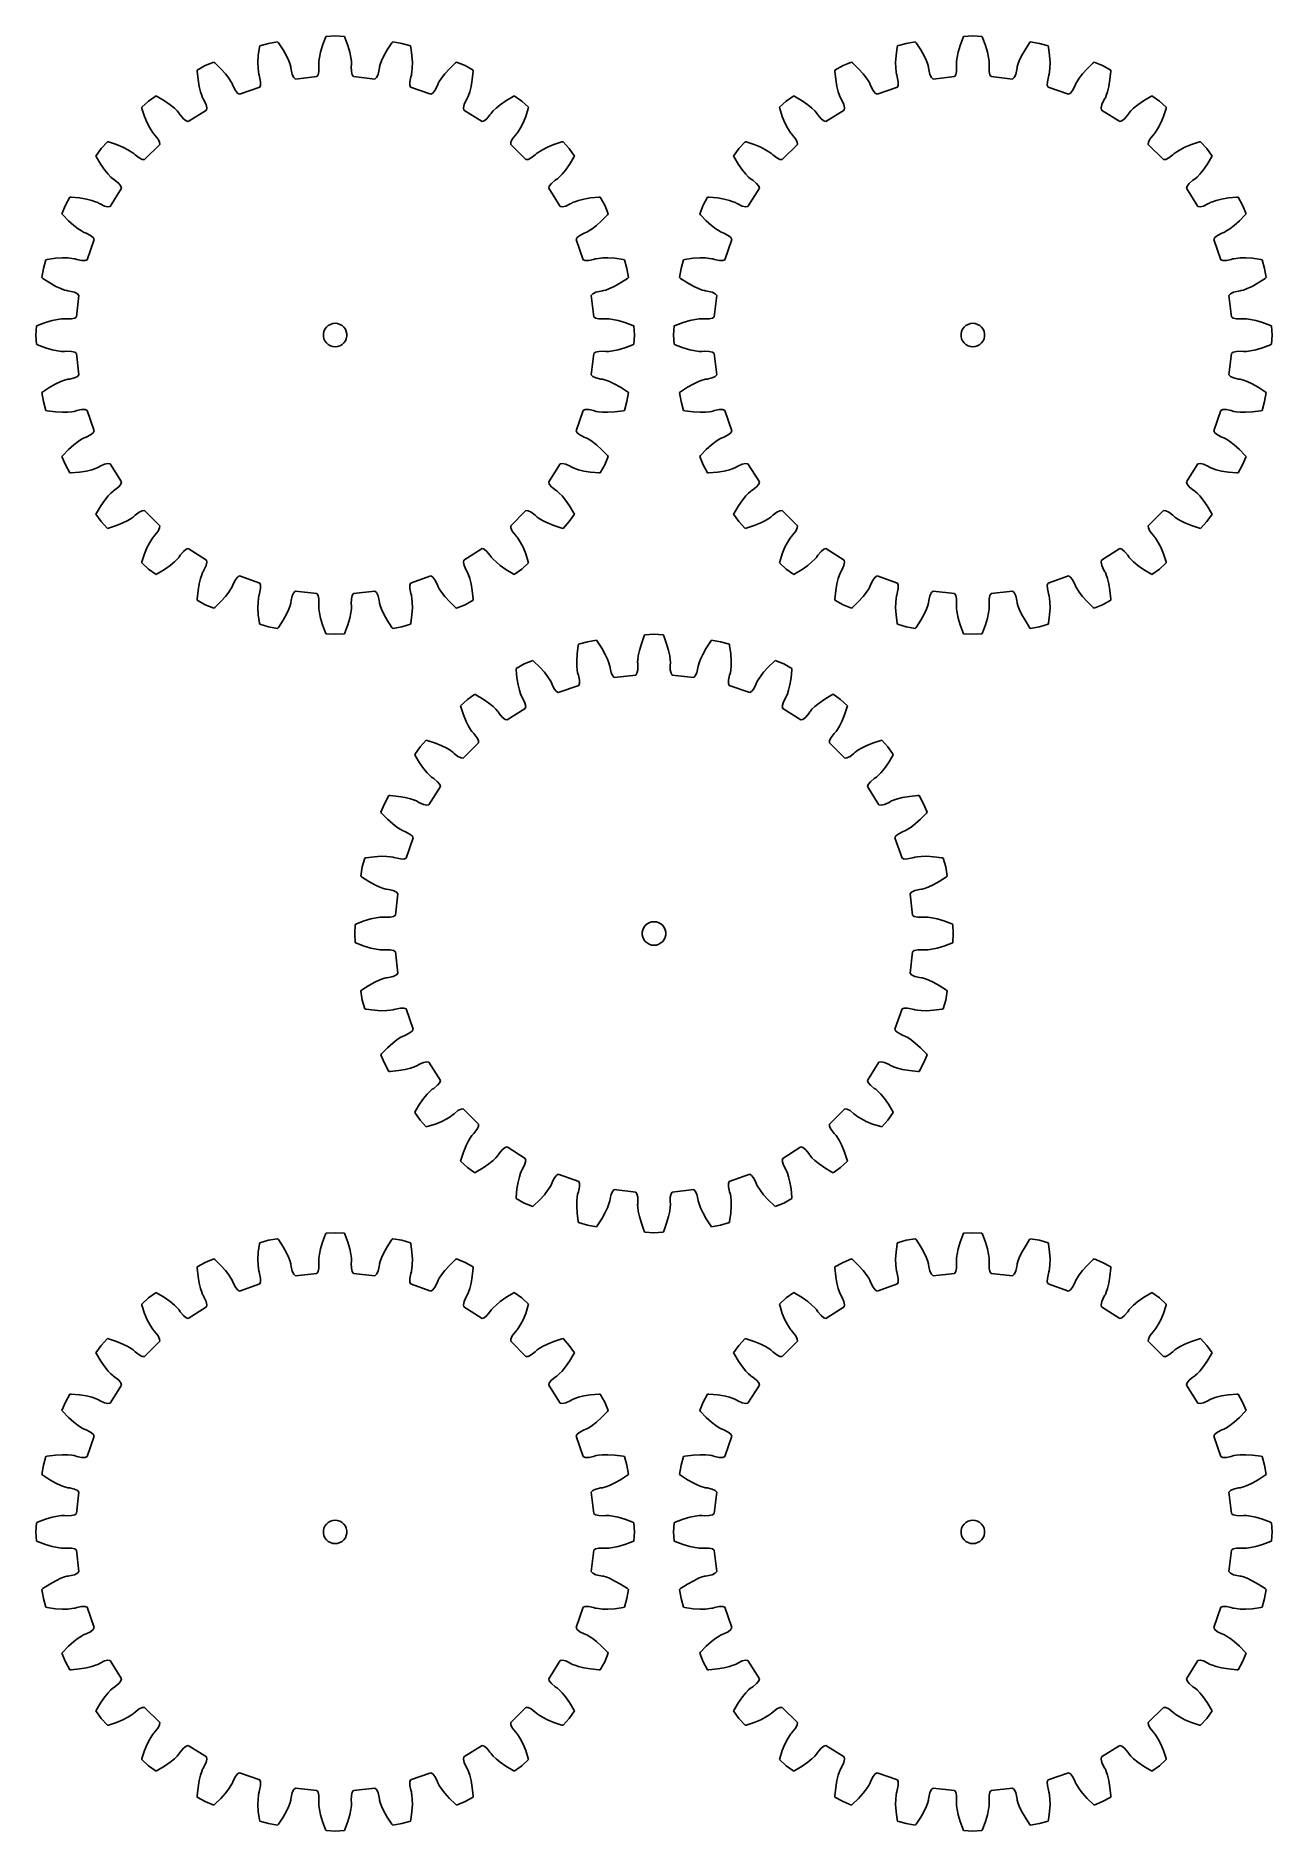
# Model space of a CAD drawing. Extents: x 0 to 158, y 0 to 229.
import ezdxf

# ---------------------------------------------------------------- set-up
doc = ezdxf.new("R2010")
doc.units = 0

msp = doc.modelspace()

# ---------------------------------------------------------------- linework, layer by layer
for p, q in [((38.2, 229.18), (37.03, 229.12)), ((39.37, 229.12), (38.2, 229.18)), ((119.59, 229.18), (118.42, 229.12)), ((120.76, 229.12), (119.59, 229.18)), ((28.54, 227.75), (28.39, 226.68)), ((28.57, 227.9), (28.54, 227.75)), ((29.7, 228.23), (28.57, 227.9)), ((30.85, 228.42), (29.7, 228.23)), ((30.95, 228.3), (30.85, 228.42)), ((31.54, 227.4), (30.95, 228.3)), ((31.97, 226.62), (31.54, 227.4)), ((36.33, 227.11), (36.19, 226.43)), ((36.58, 227.96), (36.33, 227.11)), ((36.96, 228.98), (36.58, 227.96)), ((37.03, 229.12), (36.96, 228.98)), ((39.43, 228.98), (39.37, 229.12)), ((39.81, 227.96), (39.43, 228.98)), ((40.06, 227.11), (39.81, 227.96)), ((40.2, 226.43), (40.06, 227.11)), ((44.85, 227.4), (44.42, 226.62)), ((45.45, 228.3), (44.85, 227.4)), ((45.54, 228.42), (45.45, 228.3)), ((46.7, 228.23), (45.54, 228.42)), ((47.82, 227.9), (46.7, 228.23)), ((47.86, 227.75), (47.82, 227.9)), ((48, 226.68), (47.86, 227.75)), ((109.93, 227.75), (109.79, 226.68)), ((109.96, 227.9), (109.93, 227.75)), ((111.09, 228.23), (109.96, 227.9)), ((112.25, 228.42), (111.09, 228.23)), ((112.34, 228.3), (112.25, 228.42)), ((112.94, 227.4), (112.34, 228.3)), ((113.37, 226.62), (112.94, 227.4)), ((117.73, 227.11), (117.59, 226.43)), ((117.98, 227.96), (117.73, 227.11)), ((118.35, 228.98), (117.98, 227.96)), ((118.42, 229.12), (118.35, 228.98)), ((120.83, 228.98), (120.76, 229.12)), ((121.21, 227.96), (120.83, 228.98)), ((121.45, 227.11), (121.21, 227.96)), ((121.6, 226.43), (121.45, 227.11)), ((126.25, 227.4), (125.81, 226.62)), ((126.84, 228.3), (126.25, 227.4)), ((126.93, 228.42), (126.84, 228.3)), ((128.09, 228.23), (126.93, 228.42)), ((129.22, 227.9), (128.09, 228.23)), ((129.25, 227.75), (129.22, 227.9)), ((129.39, 226.68), (129.25, 227.75)), ((21.62, 225.4), (20.6, 224.83)), ((20.6, 224.83), (20.6, 224.68)), ((20.6, 224.68), (20.7, 223.6)), ((22.71, 225.85), (21.62, 225.4)), ((22.83, 225.75), (22.71, 225.85)), ((23.61, 225), (22.83, 225.75)), ((24.2, 224.34), (23.61, 225)), ((28.39, 226.68), (28.34, 225.79)), ((28.34, 225.79), (28.35, 225.1)), ((28.35, 225.1), (28.4, 224.6)), ((32.27, 225.99), (31.97, 226.62)), ((32.44, 225.52), (32.27, 225.99)), ((32.53, 225.23), (32.44, 225.52)), ((32.55, 225.11), (32.53, 225.23)), ((32.58, 224.88), (32.55, 225.11)), ((32.73, 224.27), (32.58, 224.88)), ((36.12, 224.65), (36.02, 224.22)), ((36.12, 225.94), (36.11, 225.63)), ((36.11, 225.63), (36.11, 225.51)), ((36.11, 225.51), (36.13, 225.28)), ((36.19, 226.43), (36.12, 225.94)), ((36.13, 225.28), (36.12, 224.65)), ((40.27, 225.94), (40.2, 226.43)), ((40.26, 225.28), (40.29, 225.51)), ((40.27, 224.65), (40.26, 225.28)), ((40.29, 225.63), (40.27, 225.94)), ((40.37, 224.22), (40.27, 224.65)), ((40.29, 225.51), (40.29, 225.63)), ((43.81, 224.88), (43.67, 224.27)), ((43.84, 225.11), (43.81, 224.88)), ((43.87, 225.23), (43.84, 225.11)), ((43.95, 225.52), (43.87, 225.23)), ((44.13, 225.99), (43.95, 225.52)), ((44.42, 226.62), (44.13, 225.99)), ((48.05, 225.79), (48, 226.68)), ((48, 224.6), (48.04, 225.1)), ((48.04, 225.1), (48.05, 225.79)), ((52.79, 225), (52.19, 224.34)), ((53.57, 225.75), (52.79, 225)), ((53.69, 225.85), (53.57, 225.75)), ((54.77, 225.4), (53.69, 225.85)), ((55.8, 224.83), (54.77, 225.4)), ((55.7, 223.6), (55.8, 224.68)), ((55.8, 224.68), (55.8, 224.83)), ((103.02, 225.4), (101.99, 224.83)), ((101.99, 224.83), (101.99, 224.68)), ((101.99, 224.68), (102.09, 223.6)), ((104.1, 225.85), (103.02, 225.4)), ((104.22, 225.75), (104.1, 225.85)), ((105, 225), (104.22, 225.75)), ((105.6, 224.34), (105, 225)), ((109.79, 226.68), (109.74, 225.79)), ((109.74, 225.79), (109.75, 225.1)), ((109.75, 225.1), (109.79, 224.6)), ((113.66, 225.99), (113.37, 226.62)), ((113.84, 225.52), (113.66, 225.99)), ((113.92, 225.23), (113.84, 225.52)), ((113.94, 225.11), (113.92, 225.23)), ((113.98, 224.88), (113.94, 225.11)), ((114.12, 224.27), (113.98, 224.88)), ((117.52, 224.65), (117.42, 224.22)), ((117.52, 225.94), (117.5, 225.63)), ((117.5, 225.63), (117.5, 225.51)), ((117.5, 225.51), (117.52, 225.28)), ((117.59, 226.43), (117.52, 225.94)), ((117.52, 225.28), (117.52, 224.65)), ((121.66, 225.94), (121.6, 226.43)), ((121.68, 225.63), (121.66, 225.94)), ((121.66, 225.28), (121.68, 225.51)), ((121.67, 224.65), (121.66, 225.28)), ((121.76, 224.22), (121.67, 224.65)), ((121.68, 225.51), (121.68, 225.63)), ((125.21, 224.88), (125.06, 224.27)), ((125.24, 225.11), (125.21, 224.88)), ((125.26, 225.23), (125.24, 225.11)), ((125.35, 225.52), (125.26, 225.23)), ((125.52, 225.99), (125.35, 225.52)), ((125.81, 226.62), (125.52, 225.99)), ((129.45, 225.79), (129.39, 226.68)), ((129.39, 224.6), (129.44, 225.1)), ((129.44, 225.1), (129.45, 225.79)), ((134.18, 225), (133.59, 224.34)), ((134.96, 225.75), (134.18, 225)), ((135.08, 225.85), (134.96, 225.75)), ((136.16, 225.4), (135.08, 225.85)), ((137.19, 224.83), (136.16, 225.4)), ((137.09, 223.6), (137.19, 224.68)), ((137.19, 224.68), (137.19, 224.83)), ((20.7, 223.6), (20.84, 222.73)), ((20.84, 222.73), (21.01, 222.05)), ((24.63, 223.79), (24.2, 224.34)), ((24.9, 223.37), (24.63, 223.79)), ((25.05, 223.1), (24.9, 223.37)), ((25.1, 223), (25.05, 223.1)), ((25.18, 222.78), (25.1, 223)), ((25.46, 222.22), (25.18, 222.78)), ((28.58, 222.64), (25.98, 221.73)), ((28.4, 224.6), (28.45, 224.29)), ((28.45, 224.29), (28.48, 224.18)), ((28.48, 224.18), (28.55, 223.96)), ((28.55, 223.96), (28.68, 223.34)), ((28.68, 222.9), (28.58, 222.64)), ((28.68, 223.34), (28.68, 222.9)), ((32.92, 223.87), (32.73, 224.27)), ((33.13, 223.68), (32.92, 223.87)), ((35.86, 223.99), (33.13, 223.68)), ((36.02, 224.22), (35.86, 223.99)), ((40.53, 223.99), (40.37, 224.22)), ((43.27, 223.68), (40.53, 223.99)), ((43.47, 223.87), (43.27, 223.68)), ((43.67, 224.27), (43.47, 223.87)), ((47.71, 223.34), (47.84, 223.96)), ((47.71, 222.9), (47.71, 223.34)), ((47.82, 222.64), (47.71, 222.9)), ((50.41, 221.73), (47.82, 222.64)), ((47.84, 223.96), (47.92, 224.18)), ((47.92, 224.18), (47.94, 224.29)), ((47.94, 224.29), (48, 224.6)), ((51.21, 222.78), (50.93, 222.22)), ((51.3, 223), (51.21, 222.78)), ((51.34, 223.1), (51.3, 223)), ((51.49, 223.37), (51.34, 223.1)), ((51.77, 223.79), (51.49, 223.37)), ((52.19, 224.34), (51.77, 223.79)), ((55.38, 222.05), (55.55, 222.73)), ((55.55, 222.73), (55.7, 223.6)), ((102.09, 223.6), (102.24, 222.73)), ((102.24, 222.73), (102.4, 222.05)), ((106.02, 223.79), (105.6, 224.34)), ((106.3, 223.37), (106.02, 223.79)), ((106.44, 223.1), (106.3, 223.37)), ((106.49, 223), (106.44, 223.1)), ((106.57, 222.78), (106.49, 223)), ((106.85, 222.22), (106.57, 222.78)), ((109.97, 222.64), (107.38, 221.73)), ((109.79, 224.6), (109.84, 224.29)), ((109.84, 224.29), (109.87, 224.18)), ((109.87, 224.18), (109.94, 223.96)), ((109.94, 223.96), (110.08, 223.34)), ((110.08, 222.9), (109.97, 222.64)), ((110.08, 223.34), (110.08, 222.9)), ((114.32, 223.87), (114.12, 224.27)), ((114.52, 223.68), (114.32, 223.87)), ((117.26, 223.99), (114.52, 223.68)), ((117.42, 224.22), (117.26, 223.99)), ((121.93, 223.99), (121.76, 224.22)), ((124.66, 223.68), (121.93, 223.99)), ((124.87, 223.87), (124.66, 223.68)), ((125.06, 224.27), (124.87, 223.87)), ((129.1, 222.9), (129.11, 223.34)), ((129.21, 222.64), (129.1, 222.9)), ((129.11, 223.34), (129.24, 223.96)), ((131.81, 221.73), (129.21, 222.64)), ((129.24, 223.96), (129.31, 224.18)), ((129.31, 224.18), (129.34, 224.29)), ((129.34, 224.29), (129.39, 224.6)), ((132.61, 222.78), (132.33, 222.22)), ((132.69, 223), (132.61, 222.78)), ((132.74, 223.1), (132.69, 223)), ((132.89, 223.37), (132.74, 223.1)), ((133.16, 223.79), (132.89, 223.37)), ((133.59, 224.34), (133.16, 223.79)), ((136.78, 222.05), (136.94, 222.73)), ((136.94, 222.73), (137.09, 223.6)), ((14.38, 220.85), (13.51, 220.07)), ((13.51, 220.07), (13.54, 219.92)), ((15.34, 221.53), (14.38, 220.85)), ((15.48, 221.46), (15.34, 221.53)), ((16.4, 220.9), (15.48, 221.46)), ((17.13, 220.39), (16.4, 220.9)), ((17.67, 219.95), (17.13, 220.39)), ((21.01, 222.05), (21.17, 221.57)), ((21.17, 221.57), (21.28, 221.29)), ((21.28, 221.29), (21.33, 221.19)), ((21.33, 221.19), (21.45, 220.99)), ((21.45, 220.99), (21.72, 220.42)), ((21.72, 220.42), (21.82, 219.98)), ((25.74, 221.87), (25.46, 222.22)), ((25.98, 221.73), (25.74, 221.87)), ((50.66, 221.87), (50.41, 221.73)), ((50.93, 222.22), (50.66, 221.87)), ((54.57, 219.98), (54.67, 220.42)), ((54.67, 220.42), (54.94, 220.99)), ((54.94, 220.99), (55.06, 221.19)), ((55.06, 221.19), (55.11, 221.29)), ((55.11, 221.29), (55.23, 221.57)), ((55.23, 221.57), (55.38, 222.05)), ((59.26, 220.39), (58.73, 219.95)), ((59.99, 220.9), (59.26, 220.39)), ((60.92, 221.46), (59.99, 220.9)), ((61.06, 221.53), (60.92, 221.46)), ((62.01, 220.85), (61.06, 221.53)), ((62.89, 220.07), (62.01, 220.85)), ((62.85, 219.92), (62.89, 220.07)), ((95.78, 220.85), (94.9, 220.07)), ((94.9, 220.07), (94.94, 219.92)), ((96.73, 221.53), (95.78, 220.85)), ((96.87, 221.46), (96.73, 221.53)), ((97.8, 220.9), (96.87, 221.46)), ((98.52, 220.39), (97.8, 220.9)), ((99.06, 219.95), (98.52, 220.39)), ((102.4, 222.05), (102.56, 221.57)), ((102.56, 221.57), (102.68, 221.29)), ((102.68, 221.29), (102.73, 221.19)), ((102.73, 221.19), (102.85, 220.99)), ((102.85, 220.99), (103.12, 220.42)), ((103.12, 220.42), (103.22, 219.98)), ((107.13, 221.87), (106.85, 222.22)), ((107.38, 221.73), (107.13, 221.87)), ((132.05, 221.87), (131.81, 221.73)), ((132.33, 222.22), (132.05, 221.87)), ((135.97, 219.98), (136.07, 220.42)), ((136.07, 220.42), (136.33, 220.99)), ((136.33, 220.99), (136.46, 221.19)), ((136.46, 221.19), (136.51, 221.29)), ((136.51, 221.29), (136.62, 221.57)), ((136.62, 221.57), (136.78, 222.05)), ((140.66, 220.39), (140.12, 219.95)), ((141.38, 220.9), (140.66, 220.39)), ((142.31, 221.46), (141.38, 220.9)), ((142.45, 221.53), (142.31, 221.46)), ((143.41, 220.85), (142.45, 221.53)), ((144.28, 220.07), (143.41, 220.85)), ((144.25, 219.92), (144.28, 220.07)), ((13.54, 219.92), (13.88, 218.89)), ((13.88, 218.89), (14.22, 218.07)), ((14.22, 218.07), (14.53, 217.45)), ((18.03, 219.6), (17.67, 219.95)), ((18.23, 219.37), (18.03, 219.6)), ((18.3, 219.28), (18.23, 219.37)), ((18.43, 219.09), (18.3, 219.28)), ((18.83, 218.6), (18.43, 219.09)), ((19.18, 218.32), (18.83, 218.6)), ((19.45, 218.24), (19.18, 218.32)), ((21.78, 219.71), (19.45, 218.24)), ((21.82, 219.98), (21.78, 219.71)), ((54.62, 219.71), (54.57, 219.98)), ((56.95, 218.24), (54.62, 219.71)), ((57.22, 218.32), (56.95, 218.24)), ((57.56, 218.6), (57.22, 218.32)), ((57.96, 219.09), (57.56, 218.6)), ((58.09, 219.28), (57.96, 219.09)), ((58.16, 219.37), (58.09, 219.28)), ((58.37, 219.6), (58.16, 219.37)), ((58.73, 219.95), (58.37, 219.6)), ((61.87, 217.45), (62.18, 218.07)), ((62.18, 218.07), (62.52, 218.89)), ((62.52, 218.89), (62.85, 219.92)), ((94.94, 219.92), (95.27, 218.89)), ((95.27, 218.89), (95.61, 218.07)), ((95.61, 218.07), (95.92, 217.45)), ((99.42, 219.6), (99.06, 219.95)), ((99.63, 219.37), (99.42, 219.6)), ((99.7, 219.28), (99.63, 219.37)), ((99.82, 219.09), (99.7, 219.28)), ((100.22, 218.6), (99.82, 219.09)), ((100.57, 218.32), (100.22, 218.6)), ((100.84, 218.24), (100.57, 218.32)), ((103.17, 219.71), (100.84, 218.24)), ((103.22, 219.98), (103.17, 219.71)), ((136.01, 219.71), (135.97, 219.98)), ((138.34, 218.24), (136.01, 219.71)), ((138.61, 218.32), (138.34, 218.24)), ((138.96, 218.6), (138.61, 218.32)), ((139.36, 219.09), (138.96, 218.6)), ((139.49, 219.28), (139.36, 219.09)), ((139.56, 219.37), (139.49, 219.28)), ((139.76, 219.6), (139.56, 219.37)), ((140.12, 219.95), (139.76, 219.6)), ((143.26, 217.45), (143.57, 218.07)), ((143.57, 218.07), (143.91, 218.89)), ((143.91, 218.89), (144.25, 219.92)), ((9.12, 215.68), (8.33, 214.8)), ((9.27, 215.64), (9.12, 215.68)), ((10.29, 215.3), (9.27, 215.64)), ((14.53, 217.45), (14.79, 217.02)), ((14.79, 217.02), (14.96, 216.77)), ((14.96, 216.77), (15.04, 216.68)), ((15.04, 216.68), (15.2, 216.51)), ((15.2, 216.51), (15.59, 216.01)), ((15.59, 216.01), (15.78, 215.61)), ((15.78, 215.61), (15.8, 215.33)), ((60.6, 215.33), (60.61, 215.61)), ((60.61, 215.61), (60.81, 216.01)), ((60.81, 216.01), (61.2, 216.51)), ((61.2, 216.51), (61.36, 216.68)), ((61.36, 216.68), (61.43, 216.77)), ((61.43, 216.77), (61.61, 217.02)), ((61.61, 217.02), (61.87, 217.45)), ((67.13, 215.64), (66.1, 215.3)), ((67.28, 215.68), (67.13, 215.64)), ((68.06, 214.8), (67.28, 215.68)), ((90.51, 215.68), (89.73, 214.8)), ((90.66, 215.64), (90.51, 215.68)), ((91.69, 215.3), (90.66, 215.64)), ((95.92, 217.45), (96.18, 217.02)), ((96.18, 217.02), (96.36, 216.77)), ((96.36, 216.77), (96.43, 216.68)), ((96.43, 216.68), (96.59, 216.51)), ((96.59, 216.51), (96.98, 216.01)), ((96.98, 216.01), (97.17, 215.61)), ((97.17, 215.61), (97.19, 215.33)), ((141.99, 215.33), (142.01, 215.61)), ((142.01, 215.61), (142.2, 216.01)), ((142.2, 216.01), (142.59, 216.51)), ((142.59, 216.51), (142.75, 216.68)), ((142.75, 216.68), (142.83, 216.77)), ((142.83, 216.77), (143, 217.02)), ((143, 217.02), (143.26, 217.45)), ((148.52, 215.64), (147.5, 215.3)), ((148.67, 215.68), (148.52, 215.64)), ((149.46, 214.8), (148.67, 215.68)), ((8.33, 214.8), (7.65, 213.84)), ((7.65, 213.84), (7.72, 213.71)), ((7.72, 213.71), (8.28, 212.78)), ((11.11, 214.97), (10.29, 215.3)), ((11.74, 214.65), (11.11, 214.97)), ((12.17, 214.4), (11.74, 214.65)), ((12.42, 214.22), (12.17, 214.4)), ((12.5, 214.15), (12.42, 214.22)), ((12.67, 213.99), (12.5, 214.15)), ((13.17, 213.6), (12.67, 213.99)), ((13.57, 213.4), (13.17, 213.6)), ((13.85, 213.39), (13.57, 213.4)), ((15.8, 215.33), (13.85, 213.39)), ((62.54, 213.39), (60.6, 215.33)), ((62.82, 213.4), (62.54, 213.39)), ((63.22, 213.6), (62.82, 213.4)), ((63.72, 213.99), (63.22, 213.6)), ((63.89, 214.15), (63.72, 213.99)), ((63.98, 214.22), (63.89, 214.15)), ((64.23, 214.4), (63.98, 214.22)), ((64.66, 214.65), (64.23, 214.4)), ((65.28, 214.97), (64.66, 214.65)), ((66.1, 215.3), (65.28, 214.97)), ((68.74, 213.84), (68.06, 214.8)), ((68.12, 212.78), (68.67, 213.71)), ((68.67, 213.71), (68.74, 213.84)), ((89.73, 214.8), (89.05, 213.84)), ((89.05, 213.84), (89.12, 213.71)), ((89.12, 213.71), (89.67, 212.78)), ((92.51, 214.97), (91.69, 215.3)), ((93.13, 214.65), (92.51, 214.97)), ((93.56, 214.4), (93.13, 214.65)), ((93.81, 214.22), (93.56, 214.4)), ((93.9, 214.15), (93.81, 214.22)), ((94.07, 213.99), (93.9, 214.15)), ((94.57, 213.6), (94.07, 213.99)), ((94.97, 213.4), (94.57, 213.6)), ((95.25, 213.39), (94.97, 213.4)), ((97.19, 215.33), (95.25, 213.39)), ((143.94, 213.39), (141.99, 215.33)), ((144.22, 213.4), (143.94, 213.39)), ((144.62, 213.6), (144.22, 213.4)), ((145.12, 213.99), (144.62, 213.6)), ((145.28, 214.15), (145.12, 213.99)), ((145.37, 214.22), (145.28, 214.15)), ((145.62, 214.4), (145.37, 214.22)), ((146.05, 214.65), (145.62, 214.4)), ((146.67, 214.97), (146.05, 214.65)), ((147.5, 215.3), (146.67, 214.97)), ((150.13, 213.84), (149.46, 214.8)), ((149.51, 212.78), (150.07, 213.71)), ((150.07, 213.71), (150.13, 213.84)), ((8.28, 212.78), (8.79, 212.05)), ((8.79, 212.05), (9.23, 211.52)), ((9.23, 211.52), (9.58, 211.16)), ((9.58, 211.16), (9.81, 210.95)), ((9.81, 210.95), (9.9, 210.88)), ((9.9, 210.88), (10.09, 210.75)), ((66.3, 210.75), (66.5, 210.88)), ((66.5, 210.88), (66.59, 210.95)), ((66.59, 210.95), (66.81, 211.16)), ((66.81, 211.16), (67.16, 211.52)), ((67.16, 211.52), (67.6, 212.05)), ((67.6, 212.05), (68.12, 212.78)), ((89.67, 212.78), (90.19, 212.05)), ((90.19, 212.05), (90.63, 211.52)), ((90.63, 211.52), (90.97, 211.16)), ((90.97, 211.16), (91.2, 210.95)), ((91.2, 210.95), (91.29, 210.88)), ((91.29, 210.88), (91.49, 210.75)), ((147.69, 210.75), (147.89, 210.88)), ((147.89, 210.88), (147.98, 210.95)), ((147.98, 210.95), (148.21, 211.16)), ((148.21, 211.16), (148.56, 211.52)), ((148.56, 211.52), (149, 212.05)), ((149, 212.05), (149.51, 212.78)), ((4.35, 208.59), (3.78, 207.56)), ((4.5, 208.58), (4.35, 208.59)), ((5.58, 208.49), (4.5, 208.58)), ((10.94, 209.74), (9.48, 207.41)), ((10.09, 210.75), (10.58, 210.35)), ((10.58, 210.35), (10.86, 210.01)), ((10.86, 210.01), (10.94, 209.74)), ((65.45, 209.74), (65.53, 210.01)), ((66.92, 207.41), (65.45, 209.74)), ((65.53, 210.01), (65.81, 210.35)), ((65.81, 210.35), (66.3, 210.75)), ((71.89, 208.58), (70.81, 208.49)), ((72.04, 208.59), (71.89, 208.58)), ((72.61, 207.56), (72.04, 208.59)), ((85.74, 208.59), (85.18, 207.56)), ((85.9, 208.58), (85.74, 208.59)), ((86.98, 208.49), (85.9, 208.58)), ((92.34, 209.74), (90.87, 207.41)), ((91.49, 210.75), (91.98, 210.35)), ((91.98, 210.35), (92.26, 210.01)), ((92.26, 210.01), (92.34, 209.74)), ((146.85, 209.74), (146.93, 210.01)), ((148.31, 207.41), (146.85, 209.74)), ((146.93, 210.01), (147.2, 210.35)), ((147.2, 210.35), (147.69, 210.75)), ((153.28, 208.58), (152.21, 208.49)), ((153.44, 208.59), (153.28, 208.58)), ((154.01, 207.56), (153.44, 208.59)), ((3.78, 207.56), (3.33, 206.47)), ((3.33, 206.47), (3.43, 206.36)), ((3.43, 206.36), (4.18, 205.57)), ((6.46, 208.34), (5.58, 208.49)), ((7.13, 208.17), (6.46, 208.34)), ((7.61, 208.02), (7.13, 208.17)), ((7.89, 207.9), (7.61, 208.02)), ((7.99, 207.85), (7.89, 207.9)), ((8.19, 207.73), (7.99, 207.85)), ((8.77, 207.46), (8.19, 207.73)), ((9.2, 207.36), (8.77, 207.46)), ((9.48, 207.41), (9.2, 207.36)), ((67.19, 207.36), (66.92, 207.41)), ((67.63, 207.46), (67.19, 207.36)), ((68.2, 207.73), (67.63, 207.46)), ((68.4, 207.85), (68.2, 207.73)), ((68.5, 207.9), (68.4, 207.85)), ((68.79, 208.02), (68.5, 207.9)), ((69.26, 208.17), (68.79, 208.02)), ((69.94, 208.34), (69.26, 208.17)), ((70.81, 208.49), (69.94, 208.34)), ((72.21, 205.57), (72.96, 206.36)), ((73.06, 206.47), (72.61, 207.56)), ((72.96, 206.36), (73.06, 206.47)), ((85.18, 207.56), (84.73, 206.47)), ((84.73, 206.47), (84.83, 206.36)), ((84.83, 206.36), (85.57, 205.57)), ((87.85, 208.34), (86.98, 208.49)), ((88.53, 208.17), (87.85, 208.34)), ((89, 208.02), (88.53, 208.17)), ((89.29, 207.9), (89, 208.02)), ((89.39, 207.85), (89.29, 207.9)), ((89.59, 207.73), (89.39, 207.85)), ((90.16, 207.46), (89.59, 207.73)), ((90.6, 207.36), (90.16, 207.46)), ((90.87, 207.41), (90.6, 207.36)), ((148.59, 207.36), (148.31, 207.41)), ((149.02, 207.46), (148.59, 207.36)), ((149.59, 207.73), (149.02, 207.46)), ((149.79, 207.85), (149.59, 207.73)), ((149.9, 207.9), (149.79, 207.85)), ((150.18, 208.02), (149.9, 207.9)), ((150.66, 208.17), (150.18, 208.02)), ((151.33, 208.34), (150.66, 208.17)), ((152.21, 208.49), (151.33, 208.34)), ((153.61, 205.57), (154.36, 206.36)), ((154.46, 206.47), (154.01, 207.56)), ((154.36, 206.36), (154.46, 206.47)), ((4.18, 205.57), (4.84, 204.98)), ((4.84, 204.98), (5.39, 204.56)), ((5.39, 204.56), (5.81, 204.28)), ((5.81, 204.28), (6.08, 204.13)), ((6.08, 204.13), (6.18, 204.09)), ((6.18, 204.09), (6.4, 204)), ((6.4, 204), (6.97, 203.72)), ((69.43, 203.72), (69.99, 204)), ((69.99, 204), (70.21, 204.09)), ((70.21, 204.09), (70.32, 204.13)), ((70.32, 204.13), (70.58, 204.28)), ((70.58, 204.28), (71, 204.56)), ((71, 204.56), (71.55, 204.98)), ((71.55, 204.98), (72.21, 205.57)), ((85.57, 205.57), (86.24, 204.98)), ((86.24, 204.98), (86.79, 204.56)), ((86.79, 204.56), (87.2, 204.28)), ((87.2, 204.28), (87.47, 204.13)), ((87.47, 204.13), (87.58, 204.09)), ((87.58, 204.09), (87.79, 204)), ((87.79, 204), (88.36, 203.72)), ((150.82, 203.72), (151.39, 204)), ((151.39, 204), (151.61, 204.09)), ((151.61, 204.09), (151.71, 204.13)), ((151.71, 204.13), (151.98, 204.28)), ((151.98, 204.28), (152.4, 204.56)), ((152.4, 204.56), (152.95, 204.98)), ((152.95, 204.98), (153.61, 205.57)), ((7.45, 203.2), (6.54, 200.6)), ((6.97, 203.72), (7.32, 203.45)), ((7.32, 203.45), (7.45, 203.2)), ((68.94, 203.2), (69.08, 203.45)), ((69.85, 200.6), (68.94, 203.2)), ((69.08, 203.45), (69.43, 203.72)), ((88.85, 203.2), (87.94, 200.6)), ((88.36, 203.72), (88.71, 203.45)), ((88.71, 203.45), (88.85, 203.2)), ((150.34, 203.2), (150.47, 203.45)), ((151.25, 200.6), (150.34, 203.2)), ((150.47, 203.45), (150.82, 203.72)), ((0.96, 199.49), (0.76, 198.33)), ((1.28, 200.61), (0.96, 199.49)), ((1.43, 200.65), (1.28, 200.61)), ((2.51, 200.79), (1.43, 200.65)), ((3.39, 200.84), (2.51, 200.79)), ((4.09, 200.83), (3.39, 200.84)), ((4.59, 200.78), (4.09, 200.83)), ((4.89, 200.73), (4.59, 200.78)), ((5, 200.71), (4.89, 200.73)), ((5.22, 200.63), (5, 200.71)), ((5.84, 200.5), (5.22, 200.63)), ((6.28, 200.5), (5.84, 200.5)), ((6.54, 200.6), (6.28, 200.5)), ((70.11, 200.5), (69.85, 200.6)), ((70.56, 200.5), (70.11, 200.5)), ((71.17, 200.63), (70.56, 200.5)), ((71.4, 200.71), (71.17, 200.63)), ((71.51, 200.73), (71.4, 200.71)), ((71.81, 200.78), (71.51, 200.73)), ((72.31, 200.83), (71.81, 200.78)), ((73, 200.84), (72.31, 200.83)), ((73.89, 200.79), (73, 200.84)), ((74.96, 200.65), (73.89, 200.79)), ((75.11, 200.61), (74.96, 200.65)), ((75.44, 199.49), (75.11, 200.61)), ((75.63, 198.33), (75.44, 199.49)), ((82.35, 199.49), (82.16, 198.33)), ((82.68, 200.61), (82.35, 199.49)), ((82.83, 200.65), (82.68, 200.61)), ((83.9, 200.79), (82.83, 200.65)), ((84.79, 200.84), (83.9, 200.79)), ((85.48, 200.83), (84.79, 200.84)), ((85.98, 200.78), (85.48, 200.83)), ((86.28, 200.73), (85.98, 200.78)), ((86.39, 200.71), (86.28, 200.73)), ((86.62, 200.63), (86.39, 200.71)), ((87.23, 200.5), (86.62, 200.63)), ((87.68, 200.5), (87.23, 200.5)), ((87.94, 200.6), (87.68, 200.5)), ((151.5, 200.5), (151.25, 200.6)), ((151.95, 200.5), (151.5, 200.5)), ((152.57, 200.63), (151.95, 200.5)), ((152.79, 200.71), (152.57, 200.63)), ((152.9, 200.73), (152.79, 200.71)), ((153.2, 200.78), (152.9, 200.73)), ((153.7, 200.83), (153.2, 200.78)), ((154.4, 200.84), (153.7, 200.83)), ((155.28, 200.79), (154.4, 200.84)), ((156.36, 200.65), (155.28, 200.79)), ((156.51, 200.61), (156.36, 200.65)), ((156.83, 199.49), (156.51, 200.61)), ((157.03, 198.33), (156.83, 199.49)), ((0.76, 198.33), (0.88, 198.23)), ((0.88, 198.23), (1.79, 197.64)), ((1.79, 197.64), (2.56, 197.21)), ((2.56, 197.21), (3.19, 196.92)), ((73.2, 196.92), (73.83, 197.21)), ((73.83, 197.21), (74.61, 197.64)), ((74.61, 197.64), (75.51, 198.23)), ((75.51, 198.23), (75.63, 198.33)), ((82.16, 198.33), (82.28, 198.23)), ((82.28, 198.23), (83.18, 197.64)), ((83.18, 197.64), (83.96, 197.21)), ((83.96, 197.21), (84.59, 196.92)), ((154.6, 196.92), (155.23, 197.21)), ((155.23, 197.21), (156, 197.64)), ((156, 197.64), (156.91, 198.23)), ((156.91, 198.23), (157.03, 198.33)), ((3.19, 196.92), (3.66, 196.74)), ((3.66, 196.74), (3.96, 196.66)), ((3.96, 196.66), (4.07, 196.63)), ((4.07, 196.63), (4.3, 196.6)), ((4.3, 196.6), (4.92, 196.45)), ((4.92, 196.45), (5.32, 196.26)), ((5.5, 196.05), (5.2, 193.32)), ((5.32, 196.26), (5.5, 196.05)), ((70.89, 196.05), (71.08, 196.26)), ((71.2, 193.32), (70.89, 196.05)), ((71.08, 196.26), (71.48, 196.45)), ((71.48, 196.45), (72.09, 196.6)), ((72.09, 196.6), (72.33, 196.63)), ((72.33, 196.63), (72.44, 196.66)), ((72.44, 196.66), (72.73, 196.74)), ((72.73, 196.74), (73.2, 196.92)), ((84.59, 196.92), (85.06, 196.74)), ((85.06, 196.74), (85.35, 196.66)), ((85.35, 196.66), (85.46, 196.63)), ((85.46, 196.63), (85.7, 196.6)), ((85.7, 196.6), (86.31, 196.45)), ((86.31, 196.45), (86.71, 196.26)), ((86.9, 196.05), (86.59, 193.32)), ((86.71, 196.26), (86.9, 196.05)), ((152.28, 196.05), (152.47, 196.26)), ((152.59, 193.32), (152.28, 196.05)), ((152.47, 196.26), (152.87, 196.45)), ((152.87, 196.45), (153.49, 196.6)), ((153.49, 196.6), (153.72, 196.63)), ((153.72, 196.63), (153.83, 196.66)), ((153.83, 196.66), (154.13, 196.74)), ((154.13, 196.74), (154.6, 196.92)), ((1.22, 192.6), (0.21, 192.22)), ((2.07, 192.85), (1.22, 192.6)), ((2.75, 192.99), (2.07, 192.85)), ((3.25, 193.06), (2.75, 192.99)), ((3.55, 193.08), (3.25, 193.06)), ((3.67, 193.07), (3.55, 193.08)), ((3.9, 193.05), (3.67, 193.07)), ((4.53, 193.06), (3.9, 193.05)), ((4.97, 193.16), (4.53, 193.06)), ((5.2, 193.32), (4.97, 193.16)), ((71.43, 193.16), (71.2, 193.32)), ((71.86, 193.06), (71.43, 193.16)), ((72.49, 193.05), (71.86, 193.06)), ((72.73, 193.07), (72.49, 193.05)), ((72.84, 193.08), (72.73, 193.07)), ((73.15, 193.06), (72.84, 193.08)), ((73.64, 192.99), (73.15, 193.06)), ((74.32, 192.85), (73.64, 192.99)), ((75.18, 192.6), (74.32, 192.85)), ((76.19, 192.22), (75.18, 192.6)), ((82.61, 192.6), (81.6, 192.22)), ((83.47, 192.85), (82.61, 192.6)), ((84.15, 192.99), (83.47, 192.85)), ((84.64, 193.06), (84.15, 192.99)), ((84.95, 193.08), (84.64, 193.06)), ((85.06, 193.07), (84.95, 193.08)), ((85.3, 193.05), (85.06, 193.07)), ((85.93, 193.06), (85.3, 193.05)), ((86.36, 193.16), (85.93, 193.06)), ((86.59, 193.32), (86.36, 193.16)), ((152.82, 193.16), (152.59, 193.32)), ((153.26, 193.06), (152.82, 193.16)), ((153.89, 193.05), (153.26, 193.06)), ((154.12, 193.07), (153.89, 193.05)), ((154.23, 193.08), (154.12, 193.07)), ((154.54, 193.06), (154.23, 193.08)), ((155.04, 192.99), (154.54, 193.06)), ((155.72, 192.85), (155.04, 192.99)), ((156.57, 192.6), (155.72, 192.85)), ((157.58, 192.22), (156.57, 192.6)), ((0.07, 192.16), (0, 190.99)), ((0, 190.99), (0.07, 189.81)), ((0.21, 192.22), (0.07, 192.16)), ((36.71, 191.14), (36.77, 191.45)), ((36.71, 190.83), (36.71, 191.14)), ((36.77, 190.52), (36.71, 190.83)), ((36.77, 191.45), (36.9, 191.74)), ((36.9, 190.24), (36.77, 190.52)), ((36.9, 191.74), (37.08, 191.99)), ((37.08, 189.98), (36.9, 190.24)), ((37.08, 191.99), (37.32, 192.2)), ((37.32, 192.2), (37.59, 192.36)), ((37.59, 192.36), (37.89, 192.45)), ((37.89, 192.45), (38.2, 192.49)), ((38.2, 192.49), (38.51, 192.45)), ((38.51, 192.45), (38.81, 192.36)), ((38.81, 192.36), (39.08, 192.2)), ((39.08, 192.2), (39.31, 191.99)), ((39.31, 191.99), (39.5, 191.74)), ((39.5, 190.24), (39.31, 189.98)), ((39.5, 191.74), (39.62, 191.45)), ((39.62, 190.52), (39.5, 190.24)), ((39.62, 191.45), (39.69, 191.14)), ((39.69, 190.83), (39.62, 190.52)), ((39.69, 191.14), (39.69, 190.83)), ((76.33, 192.16), (76.19, 192.22)), ((76.39, 190.99), (76.33, 192.16)), ((76.33, 189.81), (76.39, 190.99)), ((81.46, 192.16), (81.39, 190.99)), ((81.39, 190.99), (81.46, 189.81)), ((81.6, 192.22), (81.46, 192.16)), ((118.1, 191.14), (118.16, 191.45)), ((118.1, 190.83), (118.1, 191.14)), ((118.16, 190.52), (118.1, 190.83)), ((118.16, 191.45), (118.29, 191.74)), ((118.29, 190.24), (118.16, 190.52)), ((118.29, 191.74), (118.48, 191.99)), ((118.48, 189.98), (118.29, 190.24)), ((118.48, 191.99), (118.71, 192.2)), ((118.71, 192.2), (118.98, 192.36)), ((118.98, 192.36), (119.28, 192.45)), ((119.28, 192.45), (119.59, 192.49)), ((119.59, 192.49), (119.9, 192.45)), ((119.9, 192.45), (120.2, 192.36)), ((120.2, 192.36), (120.47, 192.2)), ((120.47, 192.2), (120.71, 191.99)), ((120.71, 191.99), (120.89, 191.74)), ((120.89, 190.24), (120.71, 189.98)), ((120.89, 191.74), (121.02, 191.45)), ((121.02, 190.52), (120.89, 190.24)), ((121.02, 191.45), (121.08, 191.14)), ((121.08, 190.83), (121.02, 190.52)), ((121.08, 191.14), (121.08, 190.83)), ((157.72, 192.16), (157.58, 192.22)), ((157.79, 190.99), (157.72, 192.16)), ((157.72, 189.81), (157.79, 190.99)), ((0.07, 189.81), (0.21, 189.75)), ((0.21, 189.75), (1.22, 189.37)), ((1.22, 189.37), (2.07, 189.12)), ((2.07, 189.12), (2.75, 188.98)), ((2.75, 188.98), (3.25, 188.91)), ((3.25, 188.91), (3.55, 188.9)), ((3.55, 188.9), (3.67, 188.9)), ((3.67, 188.9), (3.9, 188.92)), ((3.9, 188.92), (4.53, 188.91)), ((4.53, 188.91), (4.97, 188.81)), ((4.97, 188.81), (5.2, 188.65)), ((5.2, 188.65), (5.5, 185.92)), ((37.32, 189.77), (37.08, 189.98)), ((37.59, 189.62), (37.32, 189.77)), ((37.89, 189.52), (37.59, 189.62)), ((38.2, 189.49), (37.89, 189.52)), ((38.51, 189.52), (38.2, 189.49)), ((38.81, 189.62), (38.51, 189.52)), ((39.08, 189.77), (38.81, 189.62)), ((39.31, 189.98), (39.08, 189.77)), ((70.89, 185.92), (71.2, 188.65)), ((71.2, 188.65), (71.43, 188.81)), ((71.43, 188.81), (71.86, 188.91)), ((71.86, 188.91), (72.49, 188.92)), ((72.49, 188.92), (72.73, 188.9)), ((72.73, 188.9), (72.84, 188.9)), ((72.84, 188.9), (73.15, 188.91)), ((73.15, 188.91), (73.64, 188.98)), ((73.64, 188.98), (74.32, 189.12)), ((74.32, 189.12), (75.18, 189.37)), ((75.18, 189.37), (76.19, 189.75)), ((76.19, 189.75), (76.33, 189.81)), ((81.46, 189.81), (81.6, 189.75)), ((81.6, 189.75), (82.61, 189.37)), ((82.61, 189.37), (83.47, 189.12)), ((83.47, 189.12), (84.15, 188.98)), ((84.15, 188.98), (84.64, 188.91)), ((84.64, 188.91), (84.95, 188.9)), ((84.95, 188.9), (85.06, 188.9)), ((85.06, 188.9), (85.3, 188.92)), ((85.3, 188.92), (85.93, 188.91)), ((85.93, 188.91), (86.36, 188.81)), ((86.36, 188.81), (86.59, 188.65)), ((86.59, 188.65), (86.9, 185.92)), ((118.71, 189.77), (118.48, 189.98)), ((118.98, 189.62), (118.71, 189.77)), ((119.28, 189.52), (118.98, 189.62)), ((119.59, 189.49), (119.28, 189.52)), ((119.9, 189.52), (119.59, 189.49)), ((120.2, 189.62), (119.9, 189.52)), ((120.47, 189.77), (120.2, 189.62)), ((120.71, 189.98), (120.47, 189.77)), ((152.28, 185.92), (152.59, 188.65)), ((152.59, 188.65), (152.82, 188.81)), ((152.82, 188.81), (153.26, 188.91)), ((153.26, 188.91), (153.89, 188.92)), ((153.89, 188.92), (154.12, 188.9)), ((154.12, 188.9), (154.23, 188.9)), ((154.23, 188.9), (154.54, 188.91)), ((154.54, 188.91), (155.04, 188.98)), ((155.04, 188.98), (155.72, 189.12)), ((155.72, 189.12), (156.57, 189.37)), ((156.57, 189.37), (157.58, 189.75)), ((157.58, 189.75), (157.72, 189.81)), ((5.32, 185.71), (4.92, 185.52)), ((5.5, 185.92), (5.32, 185.71)), ((71.08, 185.71), (70.89, 185.92)), ((71.48, 185.52), (71.08, 185.71)), ((86.71, 185.71), (86.31, 185.52)), ((86.9, 185.92), (86.71, 185.71)), ((152.47, 185.71), (152.28, 185.92)), ((152.87, 185.52), (152.47, 185.71)), ((0.88, 183.74), (0.76, 183.64)), ((0.76, 183.64), (0.96, 182.49)), ((1.79, 184.33), (0.88, 183.74)), ((2.56, 184.76), (1.79, 184.33)), ((3.19, 185.05), (2.56, 184.76)), ((3.66, 185.23), (3.19, 185.05)), ((3.96, 185.32), (3.66, 185.23)), ((4.07, 185.34), (3.96, 185.32)), ((4.3, 185.37), (4.07, 185.34)), ((4.92, 185.52), (4.3, 185.37)), ((72.09, 185.37), (71.48, 185.52)), ((72.33, 185.34), (72.09, 185.37)), ((72.44, 185.32), (72.33, 185.34)), ((72.73, 185.23), (72.44, 185.32)), ((73.2, 185.05), (72.73, 185.23)), ((73.83, 184.76), (73.2, 185.05)), ((74.61, 184.33), (73.83, 184.76)), ((75.51, 183.74), (74.61, 184.33)), ((75.44, 182.49), (75.63, 183.64)), ((75.63, 183.64), (75.51, 183.74)), ((82.28, 183.74), (82.16, 183.64)), ((82.16, 183.64), (82.35, 182.49)), ((83.18, 184.33), (82.28, 183.74)), ((83.96, 184.76), (83.18, 184.33)), ((84.59, 185.05), (83.96, 184.76)), ((85.06, 185.23), (84.59, 185.05)), ((85.35, 185.32), (85.06, 185.23)), ((85.46, 185.34), (85.35, 185.32)), ((85.7, 185.37), (85.46, 185.34)), ((86.31, 185.52), (85.7, 185.37)), ((153.49, 185.37), (152.87, 185.52)), ((153.72, 185.34), (153.49, 185.37)), ((153.83, 185.32), (153.72, 185.34)), ((154.13, 185.23), (153.83, 185.32)), ((154.6, 185.05), (154.13, 185.23)), ((155.23, 184.76), (154.6, 185.05)), ((156, 184.33), (155.23, 184.76)), ((156.91, 183.74), (156, 184.33)), ((156.83, 182.49), (157.03, 183.64)), ((157.03, 183.64), (156.91, 183.74)), ((0.96, 182.49), (1.28, 181.36)), ((1.28, 181.36), (1.43, 181.33)), ((1.43, 181.33), (2.51, 181.18)), ((2.51, 181.18), (3.39, 181.13)), ((3.39, 181.13), (4.09, 181.14)), ((4.09, 181.14), (4.59, 181.19)), ((4.59, 181.19), (4.89, 181.24)), ((4.89, 181.24), (5, 181.27)), ((5, 181.27), (5.22, 181.34)), ((5.22, 181.34), (5.84, 181.47)), ((5.84, 181.47), (6.28, 181.47)), ((6.28, 181.47), (6.54, 181.37)), ((6.54, 181.37), (7.45, 178.77)), ((68.94, 178.77), (69.85, 181.37)), ((69.85, 181.37), (70.11, 181.47)), ((70.11, 181.47), (70.56, 181.47)), ((70.56, 181.47), (71.17, 181.34)), ((71.17, 181.34), (71.4, 181.27)), ((71.4, 181.27), (71.51, 181.24)), ((71.51, 181.24), (71.81, 181.19)), ((71.81, 181.19), (72.31, 181.14)), ((72.31, 181.14), (73, 181.13)), ((73, 181.13), (73.89, 181.18)), ((73.89, 181.18), (74.96, 181.33)), ((74.96, 181.33), (75.11, 181.36)), ((75.11, 181.36), (75.44, 182.49)), ((82.35, 182.49), (82.68, 181.36)), ((82.68, 181.36), (82.83, 181.33)), ((82.83, 181.33), (83.9, 181.18)), ((83.9, 181.18), (84.79, 181.13)), ((84.79, 181.13), (85.48, 181.14)), ((85.48, 181.14), (85.98, 181.19)), ((85.98, 181.19), (86.28, 181.24)), ((86.28, 181.24), (86.39, 181.27)), ((86.39, 181.27), (86.62, 181.34)), ((86.62, 181.34), (87.23, 181.47)), ((87.23, 181.47), (87.68, 181.47)), ((87.68, 181.47), (87.94, 181.37)), ((87.94, 181.37), (88.85, 178.77)), ((150.34, 178.77), (151.25, 181.37)), ((151.25, 181.37), (151.5, 181.47)), ((151.5, 181.47), (151.95, 181.47)), ((151.95, 181.47), (152.57, 181.34)), ((152.57, 181.34), (152.79, 181.27)), ((152.79, 181.27), (152.9, 181.24)), ((152.9, 181.24), (153.2, 181.19)), ((153.2, 181.19), (153.7, 181.14)), ((153.7, 181.14), (154.4, 181.13)), ((154.4, 181.13), (155.28, 181.18)), ((155.28, 181.18), (156.36, 181.33)), ((156.36, 181.33), (156.51, 181.36)), ((156.51, 181.36), (156.83, 182.49)), ((7.45, 178.77), (7.32, 178.53)), ((69.08, 178.53), (68.94, 178.77)), ((88.85, 178.77), (88.71, 178.53)), ((150.47, 178.53), (150.34, 178.77)), ((4.84, 176.99), (4.18, 176.4)), ((5.39, 177.41), (4.84, 176.99)), ((5.81, 177.69), (5.39, 177.41)), ((6.08, 177.84), (5.81, 177.69)), ((6.18, 177.89), (6.08, 177.84)), ((6.4, 177.97), (6.18, 177.89)), ((6.97, 178.25), (6.4, 177.97)), ((7.32, 178.53), (6.97, 178.25)), ((69.43, 178.25), (69.08, 178.53)), ((69.99, 177.97), (69.43, 178.25)), ((70.21, 177.89), (69.99, 177.97)), ((70.32, 177.84), (70.21, 177.89)), ((70.58, 177.69), (70.32, 177.84)), ((71, 177.41), (70.58, 177.69)), ((71.55, 176.99), (71, 177.41)), ((72.21, 176.4), (71.55, 176.99)), ((86.24, 176.99), (85.57, 176.4)), ((86.79, 177.41), (86.24, 176.99)), ((87.2, 177.69), (86.79, 177.41)), ((87.47, 177.84), (87.2, 177.69)), ((87.58, 177.89), (87.47, 177.84)), ((87.79, 177.97), (87.58, 177.89)), ((88.36, 178.25), (87.79, 177.97)), ((88.71, 178.53), (88.36, 178.25)), ((150.82, 178.25), (150.47, 178.53)), ((151.39, 177.97), (150.82, 178.25)), ((151.61, 177.89), (151.39, 177.97)), ((151.71, 177.84), (151.61, 177.89)), ((151.98, 177.69), (151.71, 177.84)), ((152.4, 177.41), (151.98, 177.69)), ((152.95, 176.99), (152.4, 177.41)), ((153.61, 176.4), (152.95, 176.99)), ((3.43, 175.62), (3.33, 175.5)), ((3.33, 175.5), (3.78, 174.41)), ((4.18, 176.4), (3.43, 175.62)), ((3.78, 174.41), (4.35, 173.39)), ((7.99, 174.12), (8.19, 174.24)), ((8.19, 174.24), (8.77, 174.51)), ((8.77, 174.51), (9.2, 174.61)), ((9.2, 174.61), (9.48, 174.56)), ((9.48, 174.56), (10.94, 172.24)), ((65.45, 172.24), (66.92, 174.56)), ((66.92, 174.56), (67.19, 174.61)), ((67.19, 174.61), (67.63, 174.51)), ((67.63, 174.51), (68.2, 174.24)), ((68.2, 174.24), (68.4, 174.12)), ((72.04, 173.39), (72.61, 174.41)), ((72.96, 175.62), (72.21, 176.4)), ((72.61, 174.41), (73.06, 175.5)), ((73.06, 175.5), (72.96, 175.62)), ((84.83, 175.62), (84.73, 175.5)), ((84.73, 175.5), (85.18, 174.41)), ((85.57, 176.4), (84.83, 175.62)), ((85.18, 174.41), (85.74, 173.39)), ((89.39, 174.12), (89.59, 174.24)), ((89.59, 174.24), (90.16, 174.51)), ((90.16, 174.51), (90.6, 174.61)), ((90.6, 174.61), (90.87, 174.56)), ((90.87, 174.56), (92.34, 172.24)), ((146.85, 172.24), (148.31, 174.56)), ((148.31, 174.56), (148.59, 174.61)), ((148.59, 174.61), (149.02, 174.51)), ((149.02, 174.51), (149.59, 174.24)), ((149.59, 174.24), (149.79, 174.12)), ((153.44, 173.39), (154.01, 174.41)), ((154.36, 175.62), (153.61, 176.4)), ((154.01, 174.41), (154.46, 175.5)), ((154.46, 175.5), (154.36, 175.62)), ((4.35, 173.39), (4.5, 173.39)), ((4.5, 173.39), (5.58, 173.49)), ((5.58, 173.49), (6.46, 173.63)), ((6.46, 173.63), (7.13, 173.8)), ((7.13, 173.8), (7.61, 173.95)), ((7.61, 173.95), (7.89, 174.07)), ((7.89, 174.07), (7.99, 174.12)), ((10.86, 171.97), (10.58, 171.62)), ((10.94, 172.24), (10.86, 171.97)), ((65.53, 171.97), (65.45, 172.24)), ((65.81, 171.62), (65.53, 171.97)), ((68.4, 174.12), (68.5, 174.07)), ((68.5, 174.07), (68.79, 173.95)), ((68.79, 173.95), (69.26, 173.8)), ((69.26, 173.8), (69.94, 173.63)), ((69.94, 173.63), (70.81, 173.49)), ((70.81, 173.49), (71.89, 173.39)), ((71.89, 173.39), (72.04, 173.39)), ((85.74, 173.39), (85.9, 173.39)), ((85.9, 173.39), (86.98, 173.49)), ((86.98, 173.49), (87.85, 173.63)), ((87.85, 173.63), (88.53, 173.8)), ((88.53, 173.8), (89, 173.95)), ((89, 173.95), (89.29, 174.07)), ((89.29, 174.07), (89.39, 174.12)), ((92.26, 171.97), (91.98, 171.62)), ((92.34, 172.24), (92.26, 171.97)), ((146.93, 171.97), (146.85, 172.24)), ((147.2, 171.62), (146.93, 171.97)), ((149.79, 174.12), (149.9, 174.07)), ((149.9, 174.07), (150.18, 173.95)), ((150.18, 173.95), (150.66, 173.8)), ((150.66, 173.8), (151.33, 173.63)), ((151.33, 173.63), (152.21, 173.49)), ((152.21, 173.49), (153.28, 173.39)), ((153.28, 173.39), (153.44, 173.39)), ((8.79, 169.92), (8.28, 169.19)), ((9.23, 170.45), (8.79, 169.92)), ((9.58, 170.82), (9.23, 170.45)), ((9.81, 171.02), (9.58, 170.82)), ((9.9, 171.09), (9.81, 171.02)), ((10.09, 171.22), (9.9, 171.09)), ((10.58, 171.62), (10.09, 171.22)), ((66.3, 171.22), (65.81, 171.62)), ((66.5, 171.09), (66.3, 171.22)), ((66.59, 171.02), (66.5, 171.09)), ((66.81, 170.82), (66.59, 171.02)), ((67.16, 170.45), (66.81, 170.82)), ((67.6, 169.92), (67.16, 170.45)), ((68.12, 169.19), (67.6, 169.92)), ((90.19, 169.92), (89.67, 169.19)), ((90.63, 170.45), (90.19, 169.92)), ((90.97, 170.82), (90.63, 170.45)), ((91.2, 171.02), (90.97, 170.82)), ((91.29, 171.09), (91.2, 171.02)), ((91.49, 171.22), (91.29, 171.09)), ((91.98, 171.62), (91.49, 171.22)), ((147.69, 171.22), (147.2, 171.62)), ((147.89, 171.09), (147.69, 171.22)), ((147.98, 171.02), (147.89, 171.09)), ((148.21, 170.82), (147.98, 171.02)), ((148.56, 170.45), (148.21, 170.82)), ((149, 169.92), (148.56, 170.45)), ((149.51, 169.19), (149, 169.92)), ((7.72, 168.27), (7.65, 168.13)), ((7.65, 168.13), (8.33, 167.17)), ((8.28, 169.19), (7.72, 168.27)), ((11.11, 167.01), (11.74, 167.32)), ((11.74, 167.32), (12.17, 167.57)), ((12.17, 167.57), (12.42, 167.75)), ((12.42, 167.75), (12.5, 167.82)), ((12.5, 167.82), (12.67, 167.99)), ((12.67, 167.99), (13.17, 168.37)), ((13.17, 168.37), (13.57, 168.57)), ((13.57, 168.57), (13.85, 168.59)), ((13.85, 168.59), (15.8, 166.64)), ((60.6, 166.64), (62.54, 168.59)), ((62.54, 168.59), (62.82, 168.57)), ((62.82, 168.57), (63.22, 168.37)), ((63.22, 168.37), (63.72, 167.99)), ((63.72, 167.99), (63.89, 167.82)), ((63.89, 167.82), (63.98, 167.75)), ((63.98, 167.75), (64.23, 167.57)), ((64.23, 167.57), (64.66, 167.32)), ((64.66, 167.32), (65.28, 167.01)), ((68.06, 167.17), (68.74, 168.13)), ((68.67, 168.27), (68.12, 169.19)), ((68.74, 168.13), (68.67, 168.27)), ((89.12, 168.27), (89.05, 168.13)), ((89.05, 168.13), (89.73, 167.17)), ((89.67, 169.19), (89.12, 168.27)), ((92.51, 167.01), (93.13, 167.32)), ((93.13, 167.32), (93.56, 167.57)), ((93.56, 167.57), (93.81, 167.75)), ((93.81, 167.75), (93.9, 167.82)), ((93.9, 167.82), (94.07, 167.99)), ((94.07, 167.99), (94.57, 168.37)), ((94.57, 168.37), (94.97, 168.57)), ((94.97, 168.57), (95.25, 168.59)), ((95.25, 168.59), (97.19, 166.64)), ((141.99, 166.64), (143.94, 168.59)), ((143.94, 168.59), (144.22, 168.57)), ((144.22, 168.57), (144.62, 168.37)), ((144.62, 168.37), (145.12, 167.99)), ((145.12, 167.99), (145.28, 167.82)), ((145.28, 167.82), (145.37, 167.75)), ((145.37, 167.75), (145.62, 167.57)), ((145.62, 167.57), (146.05, 167.32)), ((146.05, 167.32), (146.67, 167.01)), ((149.46, 167.17), (150.13, 168.13)), ((150.07, 168.27), (149.51, 169.19)), ((150.13, 168.13), (150.07, 168.27)), ((8.33, 167.17), (9.12, 166.3)), ((9.12, 166.3), (9.27, 166.33)), ((9.27, 166.33), (10.29, 166.67)), ((10.29, 166.67), (11.11, 167.01)), ((14.96, 165.2), (14.79, 164.95)), ((15.04, 165.29), (14.96, 165.2)), ((15.2, 165.46), (15.04, 165.29)), ((15.59, 165.96), (15.2, 165.46)), ((15.78, 166.36), (15.59, 165.96)), ((15.8, 166.64), (15.78, 166.36)), ((60.61, 166.36), (60.6, 166.64)), ((60.81, 165.96), (60.61, 166.36)), ((61.2, 165.46), (60.81, 165.96)), ((61.36, 165.29), (61.2, 165.46)), ((61.43, 165.2), (61.36, 165.29)), ((61.61, 164.95), (61.43, 165.2)), ((65.28, 167.01), (66.1, 166.67)), ((66.1, 166.67), (67.13, 166.33)), ((67.13, 166.33), (67.28, 166.3)), ((67.28, 166.3), (68.06, 167.17)), ((89.73, 167.17), (90.51, 166.3)), ((90.51, 166.3), (90.66, 166.33)), ((90.66, 166.33), (91.69, 166.67)), ((91.69, 166.67), (92.51, 167.01)), ((96.36, 165.2), (96.18, 164.95)), ((96.43, 165.29), (96.36, 165.2)), ((96.59, 165.46), (96.43, 165.29)), ((96.98, 165.96), (96.59, 165.46)), ((97.17, 166.36), (96.98, 165.96)), ((97.19, 166.64), (97.17, 166.36)), ((142.01, 166.36), (141.99, 166.64)), ((142.2, 165.96), (142.01, 166.36)), ((142.59, 165.46), (142.2, 165.96)), ((142.75, 165.29), (142.59, 165.46)), ((142.83, 165.2), (142.75, 165.29)), ((143, 164.95), (142.83, 165.2)), ((146.67, 167.01), (147.5, 166.67)), ((147.5, 166.67), (148.52, 166.33)), ((148.52, 166.33), (148.67, 166.3)), ((148.67, 166.3), (149.46, 167.17)), ((13.88, 163.08), (13.54, 162.05)), ((14.22, 163.9), (13.88, 163.08)), ((14.53, 164.52), (14.22, 163.9)), ((14.79, 164.95), (14.53, 164.52)), ((18.3, 162.69), (18.43, 162.88)), ((18.43, 162.88), (18.83, 163.37)), ((18.83, 163.37), (19.18, 163.65)), ((19.18, 163.65), (19.45, 163.73)), ((19.45, 163.73), (21.78, 162.27)), ((54.62, 162.27), (56.95, 163.73)), ((56.95, 163.73), (57.22, 163.65)), ((57.22, 163.65), (57.56, 163.37)), ((57.56, 163.37), (57.96, 162.88)), ((57.96, 162.88), (58.09, 162.69)), ((61.87, 164.52), (61.61, 164.95)), ((62.18, 163.9), (61.87, 164.52)), ((62.52, 163.08), (62.18, 163.9)), ((62.85, 162.05), (62.52, 163.08)), ((95.27, 163.08), (94.94, 162.05)), ((95.61, 163.9), (95.27, 163.08)), ((95.92, 164.52), (95.61, 163.9)), ((96.18, 164.95), (95.92, 164.52)), ((99.7, 162.69), (99.82, 162.88)), ((99.82, 162.88), (100.22, 163.37)), ((100.22, 163.37), (100.57, 163.65)), ((100.57, 163.65), (100.84, 163.73)), ((100.84, 163.73), (103.17, 162.27)), ((136.01, 162.27), (138.34, 163.73)), ((138.34, 163.73), (138.61, 163.65)), ((138.61, 163.65), (138.96, 163.37)), ((138.96, 163.37), (139.36, 162.88)), ((139.36, 162.88), (139.49, 162.69)), ((143.26, 164.52), (143, 164.95)), ((143.57, 163.9), (143.26, 164.52)), ((143.91, 163.08), (143.57, 163.9)), ((144.25, 162.05), (143.91, 163.08)), ((13.54, 162.05), (13.51, 161.9)), ((13.51, 161.9), (14.38, 161.12)), ((14.38, 161.12), (15.34, 160.44)), ((15.34, 160.44), (15.48, 160.51)), ((15.48, 160.51), (16.4, 161.07)), ((16.4, 161.07), (17.13, 161.58)), ((17.13, 161.58), (17.67, 162.02)), ((17.67, 162.02), (18.03, 162.37)), ((18.03, 162.37), (18.23, 162.6)), ((18.23, 162.6), (18.3, 162.69)), ((21.28, 160.68), (21.17, 160.4)), ((21.33, 160.78), (21.28, 160.68)), ((21.45, 160.98), (21.33, 160.78)), ((21.72, 161.56), (21.45, 160.98)), ((21.82, 161.99), (21.72, 161.56)), ((21.78, 162.27), (21.82, 161.99)), ((54.57, 161.99), (54.62, 162.27)), ((54.67, 161.56), (54.57, 161.99)), ((54.94, 160.98), (54.67, 161.56)), ((55.06, 160.78), (54.94, 160.98)), ((55.11, 160.68), (55.06, 160.78)), ((55.23, 160.4), (55.11, 160.68)), ((58.09, 162.69), (58.16, 162.6)), ((58.16, 162.6), (58.37, 162.37)), ((58.37, 162.37), (58.73, 162.02)), ((58.73, 162.02), (59.26, 161.58)), ((59.26, 161.58), (59.99, 161.07)), ((59.99, 161.07), (60.92, 160.51)), ((60.92, 160.51), (61.06, 160.44)), ((61.06, 160.44), (62.01, 161.12)), ((62.01, 161.12), (62.89, 161.9)), ((62.89, 161.9), (62.85, 162.05)), ((94.94, 162.05), (94.9, 161.9)), ((94.9, 161.9), (95.78, 161.12)), ((95.78, 161.12), (96.73, 160.44)), ((96.73, 160.44), (96.87, 160.51)), ((96.87, 160.51), (97.8, 161.07)), ((97.8, 161.07), (98.52, 161.58)), ((98.52, 161.58), (99.06, 162.02)), ((99.06, 162.02), (99.42, 162.37)), ((99.42, 162.37), (99.63, 162.6)), ((99.63, 162.6), (99.7, 162.69)), ((102.68, 160.68), (102.56, 160.4)), ((102.73, 160.78), (102.68, 160.68)), ((102.85, 160.98), (102.73, 160.78)), ((103.12, 161.56), (102.85, 160.98)), ((103.22, 161.99), (103.12, 161.56)), ((103.17, 162.27), (103.22, 161.99)), ((135.97, 161.99), (136.01, 162.27)), ((136.07, 161.56), (135.97, 161.99)), ((136.33, 160.98), (136.07, 161.56)), ((136.46, 160.78), (136.33, 160.98)), ((136.51, 160.68), (136.46, 160.78)), ((136.62, 160.4), (136.51, 160.68)), ((139.49, 162.69), (139.56, 162.6)), ((139.56, 162.6), (139.76, 162.37)), ((139.76, 162.37), (140.12, 162.02)), ((140.12, 162.02), (140.66, 161.58)), ((140.66, 161.58), (141.38, 161.07)), ((141.38, 161.07), (142.31, 160.51)), ((142.31, 160.51), (142.45, 160.44)), ((142.45, 160.44), (143.41, 161.12)), ((143.41, 161.12), (144.28, 161.9)), ((144.28, 161.9), (144.25, 162.05)), ((20.7, 158.37), (20.6, 157.29)), ((20.84, 159.25), (20.7, 158.37)), ((21.01, 159.92), (20.84, 159.25)), ((21.17, 160.4), (21.01, 159.92)), ((24.2, 157.63), (24.63, 158.18)), ((24.63, 158.18), (24.9, 158.6)), ((24.9, 158.6), (25.05, 158.87)), ((25.05, 158.87), (25.1, 158.97)), ((25.1, 158.97), (25.18, 159.19)), ((25.18, 159.19), (25.46, 159.76)), ((25.46, 159.76), (25.74, 160.1)), ((25.74, 160.1), (25.98, 160.24)), ((25.98, 160.24), (28.58, 159.33)), ((28.68, 158.63), (28.55, 158.01)), ((28.58, 159.33), (28.68, 159.07)), ((28.68, 159.07), (28.68, 158.63)), ((32.92, 158.11), (33.13, 158.29)), ((33.13, 158.29), (35.86, 157.99)), ((40.53, 157.99), (43.27, 158.29)), ((43.27, 158.29), (43.47, 158.11)), ((47.71, 159.07), (47.82, 159.33)), ((47.71, 158.63), (47.71, 159.07)), ((47.84, 158.01), (47.71, 158.63)), ((47.82, 159.33), (50.41, 160.24)), ((50.41, 160.24), (50.66, 160.1)), ((50.66, 160.1), (50.93, 159.76)), ((50.93, 159.76), (51.21, 159.19)), ((51.21, 159.19), (51.3, 158.97)), ((51.3, 158.97), (51.34, 158.87)), ((51.34, 158.87), (51.49, 158.6)), ((51.49, 158.6), (51.77, 158.18)), ((51.77, 158.18), (52.19, 157.63)), ((55.38, 159.92), (55.23, 160.4)), ((55.55, 159.25), (55.38, 159.92)), ((55.7, 158.37), (55.55, 159.25)), ((55.8, 157.29), (55.7, 158.37)), ((102.09, 158.37), (101.99, 157.29)), ((102.24, 159.25), (102.09, 158.37)), ((102.4, 159.92), (102.24, 159.25)), ((102.56, 160.4), (102.4, 159.92)), ((105.6, 157.63), (106.02, 158.18)), ((106.02, 158.18), (106.3, 158.6)), ((106.3, 158.6), (106.44, 158.87)), ((106.44, 158.87), (106.49, 158.97)), ((106.49, 158.97), (106.57, 159.19)), ((106.57, 159.19), (106.85, 159.76)), ((106.85, 159.76), (107.13, 160.1)), ((107.13, 160.1), (107.38, 160.24)), ((107.38, 160.24), (109.97, 159.33)), ((110.08, 158.63), (109.94, 158.01)), ((109.97, 159.33), (110.08, 159.07)), ((110.08, 159.07), (110.08, 158.63)), ((114.32, 158.11), (114.52, 158.29)), ((114.52, 158.29), (117.26, 157.99)), ((121.93, 157.99), (124.66, 158.29)), ((124.66, 158.29), (124.87, 158.11)), ((129.1, 159.07), (129.21, 159.33)), ((129.11, 158.63), (129.1, 159.07)), ((129.24, 158.01), (129.11, 158.63)), ((129.21, 159.33), (131.81, 160.24)), ((131.81, 160.24), (132.05, 160.1)), ((132.05, 160.1), (132.33, 159.76)), ((132.33, 159.76), (132.61, 159.19)), ((132.61, 159.19), (132.69, 158.97)), ((132.69, 158.97), (132.74, 158.87)), ((132.74, 158.87), (132.89, 158.6)), ((132.89, 158.6), (133.16, 158.18)), ((133.16, 158.18), (133.59, 157.63)), ((136.78, 159.92), (136.62, 160.4)), ((136.94, 159.25), (136.78, 159.92)), ((137.09, 158.37), (136.94, 159.25)), ((137.19, 157.29), (137.09, 158.37)), ((20.6, 157.29), (20.6, 157.14)), ((20.6, 157.14), (21.62, 156.57)), ((21.62, 156.57), (22.71, 156.12)), ((22.71, 156.12), (22.83, 156.22)), ((22.83, 156.22), (23.61, 156.97)), ((23.61, 156.97), (24.2, 157.63)), ((28.35, 156.88), (28.34, 156.18)), ((28.34, 156.18), (28.39, 155.29)), ((28.4, 157.37), (28.35, 156.88)), ((28.45, 157.68), (28.4, 157.37)), ((28.48, 157.79), (28.45, 157.68)), ((28.55, 158.01), (28.48, 157.79)), ((31.97, 155.35), (32.27, 155.98)), ((32.27, 155.98), (32.44, 156.45)), ((32.44, 156.45), (32.53, 156.75)), ((32.53, 156.75), (32.55, 156.86)), ((32.55, 156.86), (32.58, 157.09)), ((32.58, 157.09), (32.73, 157.7)), ((32.73, 157.7), (32.92, 158.11)), ((35.86, 157.99), (36.02, 157.76)), ((36.02, 157.76), (36.12, 157.32)), ((36.13, 156.69), (36.11, 156.46)), ((36.11, 156.46), (36.11, 156.34)), ((36.11, 156.34), (36.12, 156.04)), ((36.12, 157.32), (36.13, 156.69)), ((36.12, 156.04), (36.19, 155.54)), ((40.2, 155.54), (40.27, 156.04)), ((40.26, 156.69), (40.27, 157.32)), ((40.29, 156.46), (40.26, 156.69)), ((40.27, 157.32), (40.37, 157.76)), ((40.27, 156.04), (40.29, 156.34)), ((40.29, 156.34), (40.29, 156.46)), ((40.37, 157.76), (40.53, 157.99)), ((43.47, 158.11), (43.67, 157.7)), ((43.67, 157.7), (43.81, 157.09)), ((43.81, 157.09), (43.84, 156.86)), ((43.84, 156.86), (43.87, 156.75)), ((43.87, 156.75), (43.95, 156.45)), ((43.95, 156.45), (44.13, 155.98)), ((44.13, 155.98), (44.42, 155.35)), ((47.92, 157.79), (47.84, 158.01)), ((47.94, 157.68), (47.92, 157.79)), ((48, 157.37), (47.94, 157.68)), ((48.04, 156.88), (48, 157.37)), ((48, 155.29), (48.05, 156.18)), ((48.05, 156.18), (48.04, 156.88)), ((52.19, 157.63), (52.79, 156.97)), ((52.79, 156.97), (53.57, 156.22)), ((53.57, 156.22), (53.69, 156.12)), ((53.69, 156.12), (54.77, 156.57)), ((54.77, 156.57), (55.8, 157.14)), ((55.8, 157.14), (55.8, 157.29)), ((101.99, 157.29), (101.99, 157.14)), ((101.99, 157.14), (103.02, 156.57)), ((103.02, 156.57), (104.1, 156.12)), ((104.1, 156.12), (104.22, 156.22)), ((104.22, 156.22), (105, 156.97)), ((105, 156.97), (105.6, 157.63)), ((109.75, 156.88), (109.74, 156.18)), ((109.74, 156.18), (109.79, 155.29)), ((109.79, 157.37), (109.75, 156.88)), ((109.84, 157.68), (109.79, 157.37)), ((109.87, 157.79), (109.84, 157.68)), ((109.94, 158.01), (109.87, 157.79)), ((113.37, 155.35), (113.66, 155.98)), ((113.66, 155.98), (113.84, 156.45)), ((113.84, 156.45), (113.92, 156.75)), ((113.92, 156.75), (113.94, 156.86)), ((113.94, 156.86), (113.98, 157.09)), ((113.98, 157.09), (114.12, 157.7)), ((114.12, 157.7), (114.32, 158.11)), ((117.26, 157.99), (117.42, 157.76)), ((117.42, 157.76), (117.52, 157.32)), ((117.52, 156.69), (117.5, 156.46)), ((117.5, 156.46), (117.5, 156.34)), ((117.5, 156.34), (117.52, 156.04)), ((117.52, 157.32), (117.52, 156.69)), ((117.52, 156.04), (117.59, 155.54)), ((121.6, 155.54), (121.66, 156.04)), ((121.66, 156.69), (121.67, 157.32)), ((121.68, 156.46), (121.66, 156.69)), ((121.66, 156.04), (121.68, 156.34)), ((121.67, 157.32), (121.76, 157.76)), ((121.68, 156.34), (121.68, 156.46)), ((121.76, 157.76), (121.93, 157.99)), ((124.87, 158.11), (125.06, 157.7)), ((125.06, 157.7), (125.21, 157.09)), ((125.21, 157.09), (125.24, 156.86)), ((125.24, 156.86), (125.26, 156.75)), ((125.26, 156.75), (125.35, 156.45)), ((125.35, 156.45), (125.52, 155.98)), ((125.52, 155.98), (125.81, 155.35)), ((129.31, 157.79), (129.24, 158.01)), ((129.34, 157.68), (129.31, 157.79)), ((129.39, 157.37), (129.34, 157.68)), ((129.44, 156.88), (129.39, 157.37)), ((129.39, 155.29), (129.45, 156.18)), ((129.45, 156.18), (129.44, 156.88)), ((133.59, 157.63), (134.18, 156.97)), ((134.18, 156.97), (134.96, 156.22)), ((134.96, 156.22), (135.08, 156.12)), ((135.08, 156.12), (136.16, 156.57)), ((136.16, 156.57), (137.19, 157.14)), ((137.19, 157.14), (137.19, 157.29)), ((28.39, 155.29), (28.54, 154.22)), ((28.54, 154.22), (28.57, 154.07)), ((28.57, 154.07), (29.7, 153.75)), ((29.7, 153.75), (30.85, 153.55)), ((30.85, 153.55), (30.95, 153.67)), ((30.95, 153.67), (31.54, 154.58)), ((31.54, 154.58), (31.97, 155.35)), ((36.19, 155.54), (36.33, 154.86)), ((36.33, 154.86), (36.58, 154.01)), ((36.58, 154.01), (36.96, 152.99)), ((39.43, 152.99), (39.81, 154.01)), ((39.81, 154.01), (40.06, 154.86)), ((40.06, 154.86), (40.2, 155.54)), ((44.42, 155.35), (44.85, 154.58)), ((44.85, 154.58), (45.45, 153.67)), ((45.45, 153.67), (45.54, 153.55)), ((45.54, 153.55), (46.7, 153.75)), ((46.7, 153.75), (47.82, 154.07)), ((47.82, 154.07), (47.86, 154.22)), ((47.86, 154.22), (48, 155.29)), ((109.79, 155.29), (109.93, 154.22)), ((109.93, 154.22), (109.96, 154.07)), ((109.96, 154.07), (111.09, 153.75)), ((111.09, 153.75), (112.25, 153.55)), ((112.25, 153.55), (112.34, 153.67)), ((112.34, 153.67), (112.94, 154.58)), ((112.94, 154.58), (113.37, 155.35)), ((117.59, 155.54), (117.73, 154.86)), ((117.73, 154.86), (117.98, 154.01)), ((117.98, 154.01), (118.35, 152.99)), ((120.83, 152.99), (121.21, 154.01)), ((121.21, 154.01), (121.45, 154.86)), ((121.45, 154.86), (121.6, 155.54)), ((125.81, 155.35), (126.25, 154.58)), ((126.25, 154.58), (126.84, 153.67)), ((126.84, 153.67), (126.93, 153.55)), ((126.93, 153.55), (128.09, 153.75)), ((128.09, 153.75), (129.22, 154.07)), ((129.22, 154.07), (129.25, 154.22)), ((129.25, 154.22), (129.39, 155.29)), ((36.96, 152.99), (37.03, 152.85)), ((37.03, 152.85), (38.2, 152.79)), ((38.2, 152.79), (39.37, 152.85)), ((39.37, 152.85), (39.43, 152.99)), ((69.23, 151.36), (69.09, 150.28)), ((69.27, 151.51), (69.23, 151.36)), ((70.39, 151.83), (69.27, 151.51)), ((71.55, 152.03), (70.39, 151.83)), ((71.65, 151.91), (71.55, 152.03)), ((72.24, 151), (71.65, 151.91)), ((77.28, 151.57), (77.03, 150.72)), ((77.66, 152.58), (77.28, 151.57)), ((77.72, 152.72), (77.66, 152.58)), ((78.89, 152.79), (77.72, 152.72)), ((80.07, 152.72), (78.89, 152.79)), ((80.13, 152.58), (80.07, 152.72)), ((80.51, 151.57), (80.13, 152.58)), ((80.76, 150.72), (80.51, 151.57)), ((86.14, 151.91), (85.55, 151)), ((86.24, 152.03), (86.14, 151.91)), ((87.39, 151.83), (86.24, 152.03)), ((88.52, 151.51), (87.39, 151.83)), ((88.55, 151.36), (88.52, 151.51)), ((88.7, 150.28), (88.55, 151.36)), ((118.35, 152.99), (118.42, 152.85)), ((118.42, 152.85), (119.59, 152.79)), ((119.59, 152.79), (120.76, 152.85)), ((120.76, 152.85), (120.83, 152.99)), ((62.32, 149.01), (61.29, 148.44)), ((63.41, 149.46), (62.32, 149.01)), ((63.52, 149.36), (63.41, 149.46)), ((64.31, 148.61), (63.52, 149.36)), ((69.09, 150.28), (69.04, 149.4)), ((69.04, 149.4), (69.05, 148.7)), ((72.67, 150.23), (72.24, 151)), ((72.96, 149.6), (72.67, 150.23)), ((73.14, 149.13), (72.96, 149.6)), ((73.22, 148.83), (73.14, 149.13)), ((76.82, 149.54), (76.8, 149.23)), ((76.8, 149.23), (76.81, 149.12)), ((76.81, 149.12), (76.83, 148.89)), ((76.89, 150.04), (76.82, 149.54)), ((77.03, 150.72), (76.89, 150.04)), ((80.9, 150.04), (80.76, 150.72)), ((80.97, 149.54), (80.9, 150.04)), ((80.96, 148.89), (80.98, 149.12)), ((80.99, 149.23), (80.97, 149.54)), ((80.98, 149.12), (80.99, 149.23)), ((84.65, 149.13), (84.56, 148.83)), ((84.83, 149.6), (84.65, 149.13)), ((85.12, 150.23), (84.83, 149.6)), ((85.55, 151), (85.12, 150.23)), ((88.75, 149.4), (88.7, 150.28)), ((88.74, 148.7), (88.75, 149.4)), ((94.26, 149.36), (93.48, 148.61)), ((94.38, 149.46), (94.26, 149.36)), ((95.47, 149.01), (94.38, 149.46)), ((96.49, 148.44), (95.47, 149.01)), ((61.29, 148.44), (61.3, 148.28)), ((61.3, 148.28), (61.39, 147.21)), ((61.39, 147.21), (61.54, 146.33)), ((64.9, 147.95), (64.31, 148.61)), ((65.32, 147.4), (64.9, 147.95)), ((65.6, 146.98), (65.32, 147.4)), ((65.75, 146.71), (65.6, 146.98)), ((65.79, 146.61), (65.75, 146.71)), ((69.05, 148.7), (69.1, 148.2)), ((69.1, 148.2), (69.15, 147.9)), ((69.15, 147.9), (69.17, 147.79)), ((69.17, 147.79), (69.25, 147.57)), ((69.25, 147.57), (69.38, 146.95)), ((69.38, 146.95), (69.38, 146.5)), ((73.25, 148.72), (73.22, 148.83)), ((73.28, 148.49), (73.25, 148.72)), ((73.43, 147.87), (73.28, 148.49)), ((73.62, 147.47), (73.43, 147.87)), ((73.83, 147.28), (73.62, 147.47)), ((76.56, 147.59), (73.83, 147.28)), ((76.72, 147.82), (76.56, 147.59)), ((76.82, 148.26), (76.72, 147.82)), ((76.83, 148.89), (76.82, 148.26)), ((80.97, 148.26), (80.96, 148.89)), ((81.07, 147.82), (80.97, 148.26)), ((81.23, 147.59), (81.07, 147.82)), ((83.96, 147.28), (81.23, 147.59)), ((84.17, 147.47), (83.96, 147.28)), ((84.36, 147.87), (84.17, 147.47)), ((84.51, 148.49), (84.36, 147.87)), ((84.54, 148.72), (84.51, 148.49)), ((84.56, 148.83), (84.54, 148.72)), ((88.41, 146.95), (88.54, 147.57)), ((88.41, 146.5), (88.41, 146.95)), ((88.54, 147.57), (88.61, 147.79)), ((88.61, 147.79), (88.64, 147.9)), ((88.64, 147.9), (88.69, 148.2)), ((88.69, 148.2), (88.74, 148.7)), ((92.04, 146.71), (91.99, 146.61)), ((92.19, 146.98), (92.04, 146.71)), ((92.47, 147.4), (92.19, 146.98)), ((92.89, 147.95), (92.47, 147.4)), ((93.48, 148.61), (92.89, 147.95)), ((96.25, 146.33), (96.39, 147.21)), ((96.39, 147.21), (96.49, 148.28)), ((96.49, 148.28), (96.49, 148.44)), ((55.08, 144.46), (54.2, 143.67)), ((56.04, 145.13), (55.08, 144.46)), ((56.17, 145.07), (56.04, 145.13)), ((57.1, 144.51), (56.17, 145.07)), ((57.83, 144), (57.1, 144.51)), ((61.54, 146.33), (61.71, 145.66)), ((61.71, 145.66), (61.86, 145.18)), ((61.86, 145.18), (61.98, 144.9)), ((61.98, 144.9), (62.03, 144.79)), ((62.03, 144.79), (62.15, 144.59)), ((62.15, 144.59), (62.42, 144.02)), ((65.88, 146.39), (65.79, 146.61)), ((66.16, 145.82), (65.88, 146.39)), ((66.43, 145.47), (66.16, 145.82)), ((66.68, 145.34), (66.43, 145.47)), ((69.28, 146.25), (66.68, 145.34)), ((69.38, 146.5), (69.28, 146.25)), ((88.51, 146.25), (88.41, 146.5)), ((91.11, 145.34), (88.51, 146.25)), ((91.35, 145.47), (91.11, 145.34)), ((91.63, 145.82), (91.35, 145.47)), ((91.91, 146.39), (91.63, 145.82)), ((91.99, 146.61), (91.91, 146.39)), ((95.37, 144.02), (95.64, 144.59)), ((95.64, 144.59), (95.76, 144.79)), ((95.76, 144.79), (95.81, 144.9)), ((95.81, 144.9), (95.93, 145.18)), ((95.93, 145.18), (96.08, 145.66)), ((96.08, 145.66), (96.25, 146.33)), ((100.69, 144.51), (99.96, 144)), ((101.61, 145.07), (100.69, 144.51)), ((101.75, 145.13), (101.61, 145.07)), ((102.71, 144.46), (101.75, 145.13)), ((103.59, 143.67), (102.71, 144.46)), ((54.2, 143.67), (54.24, 143.52)), ((54.24, 143.52), (54.58, 142.5)), ((54.58, 142.5), (54.91, 141.67)), ((58.36, 143.56), (57.83, 144)), ((58.72, 143.21), (58.36, 143.56)), ((58.93, 142.98), (58.72, 143.21)), ((59, 142.89), (58.93, 142.98)), ((59.13, 142.69), (59, 142.89)), ((59.53, 142.2), (59.13, 142.69)), ((59.88, 141.93), (59.53, 142.2)), ((62.47, 143.31), (60.14, 141.85)), ((62.42, 144.02), (62.52, 143.59)), ((62.52, 143.59), (62.47, 143.31)), ((95.27, 143.59), (95.37, 144.02)), ((95.32, 143.31), (95.27, 143.59)), ((97.65, 141.85), (95.32, 143.31)), ((98.26, 142.2), (97.91, 141.93)), ((98.66, 142.69), (98.26, 142.2)), ((98.79, 142.89), (98.66, 142.69)), ((98.86, 142.98), (98.79, 142.89)), ((99.06, 143.21), (98.86, 142.98)), ((99.43, 143.56), (99.06, 143.21)), ((99.96, 144), (99.43, 143.56)), ((102.87, 141.67), (103.21, 142.5)), ((103.21, 142.5), (103.55, 143.52)), ((103.55, 143.52), (103.59, 143.67)), ((54.91, 141.67), (55.23, 141.05)), ((55.23, 141.05), (55.48, 140.62)), ((55.48, 140.62), (55.66, 140.37)), ((55.66, 140.37), (55.73, 140.28)), ((55.73, 140.28), (55.89, 140.12)), ((55.89, 140.12), (56.28, 139.62)), ((60.14, 141.85), (59.88, 141.93)), ((97.91, 141.93), (97.65, 141.85)), ((101.51, 139.62), (101.89, 140.12)), ((101.89, 140.12), (102.06, 140.28)), ((102.06, 140.28), (102.13, 140.37)), ((102.13, 140.37), (102.31, 140.62)), ((102.31, 140.62), (102.56, 141.05)), ((102.56, 141.05), (102.87, 141.67)), ((49.03, 138.41), (48.35, 137.45)), ((49.81, 139.28), (49.03, 138.41)), ((49.96, 139.25), (49.81, 139.28)), ((50.99, 138.91), (49.96, 139.25)), ((51.81, 138.57), (50.99, 138.91)), ((52.43, 138.26), (51.81, 138.57)), ((52.86, 138), (52.43, 138.26)), ((53.11, 137.83), (52.86, 138)), ((53.2, 137.75), (53.11, 137.83)), ((53.37, 137.59), (53.2, 137.75)), ((53.87, 137.2), (53.37, 137.59)), ((56.49, 138.94), (54.55, 136.99)), ((56.28, 139.62), (56.48, 139.22)), ((56.48, 139.22), (56.49, 138.94)), ((101.29, 138.94), (101.31, 139.22)), ((103.24, 136.99), (101.29, 138.94)), ((101.31, 139.22), (101.51, 139.62)), ((104.42, 137.59), (103.92, 137.2)), ((104.59, 137.75), (104.42, 137.59)), ((104.68, 137.83), (104.59, 137.75)), ((104.93, 138), (104.68, 137.83)), ((105.36, 138.26), (104.93, 138)), ((105.98, 138.57), (105.36, 138.26)), ((106.8, 138.91), (105.98, 138.57)), ((107.83, 139.25), (106.8, 138.91)), ((107.98, 139.28), (107.83, 139.25)), ((108.76, 138.41), (107.98, 139.28)), ((109.44, 137.45), (108.76, 138.41)), ((48.35, 137.45), (48.42, 137.31)), ((48.42, 137.31), (48.98, 136.38)), ((48.98, 136.38), (49.49, 135.66)), ((49.49, 135.66), (49.93, 135.12)), ((54.27, 137.01), (53.87, 137.2)), ((54.55, 136.99), (54.27, 137.01)), ((103.52, 137.01), (103.24, 136.99)), ((103.92, 137.2), (103.52, 137.01)), ((107.86, 135.12), (108.3, 135.66)), ((108.3, 135.66), (108.81, 136.38)), ((108.81, 136.38), (109.37, 137.31)), ((109.37, 137.31), (109.44, 137.45)), ((49.93, 135.12), (50.28, 134.76)), ((51.64, 133.34), (50.17, 131.01)), ((50.28, 134.76), (50.51, 134.56)), ((50.51, 134.56), (50.6, 134.49)), ((50.6, 134.49), (50.79, 134.36)), ((50.79, 134.36), (51.28, 133.96)), ((51.28, 133.96), (51.56, 133.61)), ((51.56, 133.61), (51.64, 133.34)), ((106.15, 133.34), (106.23, 133.61)), ((107.61, 131.01), (106.15, 133.34)), ((106.23, 133.61), (106.51, 133.96)), ((106.51, 133.96), (107, 134.36)), ((107, 134.36), (107.19, 134.49)), ((107.19, 134.49), (107.28, 134.56)), ((107.28, 134.56), (107.51, 134.76)), ((107.51, 134.76), (107.86, 135.12)), ((44.48, 131.16), (44.03, 130.08)), ((45.05, 132.19), (44.48, 131.16)), ((45.2, 132.19), (45.05, 132.19)), ((46.28, 132.09), (45.2, 132.19)), ((47.15, 131.94), (46.28, 132.09)), ((47.83, 131.78), (47.15, 131.94)), ((48.31, 131.62), (47.83, 131.78)), ((48.59, 131.51), (48.31, 131.62)), ((48.69, 131.46), (48.59, 131.51)), ((48.89, 131.33), (48.69, 131.46)), ((49.46, 131.07), (48.89, 131.33)), ((49.9, 130.97), (49.46, 131.07)), ((50.17, 131.01), (49.9, 130.97)), ((107.89, 130.97), (107.61, 131.01)), ((108.32, 131.07), (107.89, 130.97)), ((108.9, 131.33), (108.32, 131.07)), ((109.1, 131.46), (108.9, 131.33)), ((109.2, 131.51), (109.1, 131.46)), ((109.48, 131.62), (109.2, 131.51)), ((109.96, 131.78), (109.48, 131.62)), ((110.63, 131.94), (109.96, 131.78)), ((111.51, 132.09), (110.63, 131.94)), ((112.59, 132.19), (111.51, 132.09)), ((112.74, 132.19), (112.59, 132.19)), ((113.31, 131.16), (112.74, 132.19)), ((113.76, 130.08), (113.31, 131.16)), ((44.03, 130.08), (44.13, 129.96)), ((44.13, 129.96), (44.88, 129.18)), ((44.88, 129.18), (45.54, 128.59)), ((45.54, 128.59), (46.09, 128.16)), ((111.7, 128.16), (112.25, 128.59)), ((112.25, 128.59), (112.91, 129.18)), ((112.91, 129.18), (113.66, 129.96)), ((113.66, 129.96), (113.76, 130.08)), ((46.09, 128.16), (46.51, 127.89)), ((46.51, 127.89), (46.78, 127.74)), ((46.78, 127.74), (46.88, 127.69)), ((46.88, 127.69), (47.1, 127.61)), ((47.1, 127.61), (47.66, 127.33)), ((48.15, 126.81), (47.24, 124.21)), ((47.66, 127.33), (48.01, 127.05)), ((48.01, 127.05), (48.15, 126.81)), ((109.64, 126.81), (109.78, 127.05)), ((110.55, 124.21), (109.64, 126.81)), ((109.78, 127.05), (110.13, 127.33)), ((110.13, 127.33), (110.69, 127.61)), ((110.69, 127.61), (110.91, 127.69)), ((110.91, 127.69), (111.01, 127.74)), ((111.01, 127.74), (111.28, 127.89)), ((111.28, 127.89), (111.7, 128.16)), ((41.98, 124.22), (41.65, 123.09)), ((42.13, 124.25), (41.98, 124.22)), ((43.2, 124.39), (42.13, 124.25)), ((44.09, 124.45), (43.2, 124.39)), ((44.78, 124.44), (44.09, 124.45)), ((45.28, 124.39), (44.78, 124.44)), ((45.59, 124.34), (45.28, 124.39)), ((45.7, 124.31), (45.59, 124.34)), ((45.92, 124.24), (45.7, 124.31)), ((46.54, 124.11), (45.92, 124.24)), ((46.98, 124.1), (46.54, 124.11)), ((47.24, 124.21), (46.98, 124.1)), ((110.81, 124.1), (110.55, 124.21)), ((111.25, 124.11), (110.81, 124.1)), ((111.87, 124.24), (111.25, 124.11)), ((112.09, 124.31), (111.87, 124.24)), ((112.2, 124.34), (112.09, 124.31)), ((112.51, 124.39), (112.2, 124.34)), ((113.01, 124.44), (112.51, 124.39)), ((113.7, 124.45), (113.01, 124.44)), ((114.59, 124.39), (113.7, 124.45)), ((115.66, 124.25), (114.59, 124.39)), ((115.81, 124.22), (115.66, 124.25)), ((116.13, 123.09), (115.81, 124.22)), ((41.65, 123.09), (41.46, 121.93)), ((41.46, 121.93), (41.58, 121.84)), ((41.58, 121.84), (42.48, 121.25)), ((115.3, 121.25), (116.21, 121.84)), ((116.33, 121.93), (116.13, 123.09)), ((116.21, 121.84), (116.33, 121.93)), ((42.48, 121.25), (43.26, 120.81)), ((43.26, 120.81), (43.89, 120.52)), ((43.89, 120.52), (44.36, 120.35)), ((44.36, 120.35), (44.66, 120.26)), ((44.66, 120.26), (44.77, 120.24)), ((44.77, 120.24), (45, 120.21)), ((45, 120.21), (45.61, 120.06)), ((45.61, 120.06), (46.01, 119.87)), ((46.2, 119.66), (45.89, 116.93)), ((46.01, 119.87), (46.2, 119.66)), ((111.59, 119.66), (111.77, 119.87)), ((111.89, 116.93), (111.59, 119.66)), ((111.77, 119.87), (112.18, 120.06)), ((112.18, 120.06), (112.79, 120.21)), ((112.79, 120.21), (113.02, 120.24)), ((113.02, 120.24), (113.13, 120.26)), ((113.13, 120.26), (113.43, 120.35)), ((113.43, 120.35), (113.9, 120.52)), ((113.9, 120.52), (114.53, 120.81)), ((114.53, 120.81), (115.3, 121.25)), ((45.89, 116.93), (45.66, 116.76)), ((112.12, 116.76), (111.89, 116.93)), ((40.76, 115.76), (40.7, 114.59)), ((40.7, 114.59), (40.76, 113.42)), ((40.9, 115.83), (40.76, 115.76)), ((41.92, 116.21), (40.9, 115.83)), ((42.77, 116.45), (41.92, 116.21)), ((43.45, 116.6), (42.77, 116.45)), ((43.94, 116.66), (43.45, 116.6)), ((44.25, 116.68), (43.94, 116.66)), ((44.37, 116.68), (44.25, 116.68)), ((44.6, 116.66), (44.37, 116.68)), ((45.23, 116.67), (44.6, 116.66)), ((45.66, 116.76), (45.23, 116.67)), ((77.4, 114.75), (77.47, 115.06)), ((77.4, 114.43), (77.4, 114.75)), ((77.47, 115.06), (77.6, 115.34)), ((77.6, 115.34), (77.78, 115.6)), ((77.78, 115.6), (78.01, 115.81)), ((78.01, 115.81), (78.28, 115.96)), ((78.28, 115.96), (78.58, 116.06)), ((78.58, 116.06), (78.89, 116.09)), ((78.89, 116.09), (79.21, 116.06)), ((79.21, 116.06), (79.5, 115.96)), ((79.5, 115.96), (79.78, 115.81)), ((79.78, 115.81), (80.01, 115.6)), ((80.01, 115.6), (80.19, 115.34)), ((80.19, 115.34), (80.32, 115.06)), ((80.32, 115.06), (80.39, 114.75)), ((80.39, 114.75), (80.39, 114.43)), ((112.56, 116.67), (112.12, 116.76)), ((113.19, 116.66), (112.56, 116.67)), ((113.42, 116.68), (113.19, 116.66)), ((113.54, 116.68), (113.42, 116.68)), ((113.84, 116.66), (113.54, 116.68)), ((114.34, 116.6), (113.84, 116.66)), ((115.02, 116.45), (114.34, 116.6)), ((115.87, 116.21), (115.02, 116.45)), ((116.89, 115.83), (115.87, 116.21)), ((117.03, 115.76), (116.89, 115.83)), ((117.09, 114.59), (117.03, 115.76)), ((117.03, 113.42), (117.09, 114.59)), ((40.76, 113.42), (40.9, 113.35)), ((40.9, 113.35), (41.92, 112.98)), ((41.92, 112.98), (42.77, 112.73)), ((42.77, 112.73), (43.45, 112.59)), ((43.45, 112.59), (43.94, 112.52)), ((43.94, 112.52), (44.25, 112.5)), ((44.25, 112.5), (44.37, 112.5)), ((44.37, 112.5), (44.6, 112.52)), ((44.6, 112.52), (45.23, 112.52)), ((45.23, 112.52), (45.66, 112.42)), ((45.66, 112.42), (45.89, 112.26)), ((77.47, 114.13), (77.4, 114.43)), ((77.6, 113.84), (77.47, 114.13)), ((77.78, 113.59), (77.6, 113.84)), ((78.01, 113.38), (77.78, 113.59)), ((78.28, 113.22), (78.01, 113.38)), ((78.58, 113.12), (78.28, 113.22)), ((78.89, 113.09), (78.58, 113.12)), ((79.21, 113.12), (78.89, 113.09)), ((79.5, 113.22), (79.21, 113.12)), ((79.78, 113.38), (79.5, 113.22)), ((80.01, 113.59), (79.78, 113.38)), ((80.19, 113.84), (80.01, 113.59)), ((80.32, 114.13), (80.19, 113.84)), ((80.39, 114.43), (80.32, 114.13)), ((111.89, 112.26), (112.12, 112.42)), ((112.12, 112.42), (112.56, 112.52)), ((112.56, 112.52), (113.19, 112.52)), ((113.19, 112.52), (113.42, 112.5)), ((113.42, 112.5), (113.54, 112.5)), ((113.54, 112.5), (113.84, 112.52)), ((113.84, 112.52), (114.34, 112.59)), ((114.34, 112.59), (115.02, 112.73)), ((115.02, 112.73), (115.87, 112.98)), ((115.87, 112.98), (116.89, 113.35)), ((116.89, 113.35), (117.03, 113.42)), ((45.89, 112.26), (46.2, 109.52)), ((111.59, 109.52), (111.89, 112.26)), ((42.48, 107.94), (41.58, 107.34)), ((43.26, 108.37), (42.48, 107.94)), ((43.89, 108.66), (43.26, 108.37)), ((44.36, 108.84), (43.89, 108.66)), ((44.66, 108.92), (44.36, 108.84)), ((44.77, 108.94), (44.66, 108.92)), ((45, 108.98), (44.77, 108.94)), ((45.61, 109.12), (45, 108.98)), ((46.01, 109.32), (45.61, 109.12)), ((46.2, 109.52), (46.01, 109.32)), ((111.77, 109.32), (111.59, 109.52)), ((112.18, 109.12), (111.77, 109.32)), ((112.79, 108.98), (112.18, 109.12)), ((113.02, 108.94), (112.79, 108.98)), ((113.13, 108.92), (113.02, 108.94)), ((113.43, 108.84), (113.13, 108.92)), ((113.9, 108.66), (113.43, 108.84)), ((114.53, 108.37), (113.9, 108.66)), ((115.3, 107.94), (114.53, 108.37)), ((116.21, 107.34), (115.3, 107.94)), ((41.58, 107.34), (41.46, 107.25)), ((41.46, 107.25), (41.65, 106.09)), ((41.65, 106.09), (41.98, 104.96)), ((115.81, 104.96), (116.13, 106.09)), ((116.13, 106.09), (116.33, 107.25)), ((116.33, 107.25), (116.21, 107.34)), ((41.98, 104.96), (42.13, 104.93)), ((42.13, 104.93), (43.2, 104.79)), ((43.2, 104.79), (44.09, 104.74)), ((44.09, 104.74), (44.78, 104.75)), ((44.78, 104.75), (45.28, 104.79)), ((45.28, 104.79), (45.59, 104.84)), ((45.59, 104.84), (45.7, 104.87)), ((45.7, 104.87), (45.92, 104.94)), ((45.92, 104.94), (46.54, 105.08)), ((46.54, 105.08), (46.98, 105.08)), ((46.98, 105.08), (47.24, 104.97)), ((47.24, 104.97), (48.15, 102.38)), ((109.64, 102.38), (110.55, 104.97)), ((110.55, 104.97), (110.81, 105.08)), ((110.81, 105.08), (111.25, 105.08)), ((111.25, 105.08), (111.87, 104.94)), ((111.87, 104.94), (112.09, 104.87)), ((112.09, 104.87), (112.2, 104.84)), ((112.2, 104.84), (112.51, 104.79)), ((112.51, 104.79), (113.01, 104.75)), ((113.01, 104.75), (113.7, 104.74)), ((113.7, 104.74), (114.59, 104.79)), ((114.59, 104.79), (115.66, 104.93)), ((115.66, 104.93), (115.81, 104.96)), ((46.09, 101.02), (45.54, 100.6)), ((46.51, 101.3), (46.09, 101.02)), ((46.78, 101.44), (46.51, 101.3)), ((46.88, 101.49), (46.78, 101.44)), ((47.1, 101.57), (46.88, 101.49)), ((47.66, 101.85), (47.1, 101.57)), ((48.01, 102.13), (47.66, 101.85)), ((48.15, 102.38), (48.01, 102.13)), ((109.78, 102.13), (109.64, 102.38)), ((110.13, 101.85), (109.78, 102.13)), ((110.69, 101.57), (110.13, 101.85)), ((110.91, 101.49), (110.69, 101.57)), ((111.01, 101.44), (110.91, 101.49)), ((111.28, 101.3), (111.01, 101.44)), ((111.7, 101.02), (111.28, 101.3)), ((112.25, 100.6), (111.7, 101.02)), ((44.13, 99.22), (44.03, 99.1)), ((44.03, 99.1), (44.48, 98.02)), ((44.88, 100), (44.13, 99.22)), ((45.54, 100.6), (44.88, 100)), ((112.91, 100), (112.25, 100.6)), ((113.66, 99.22), (112.91, 100)), ((113.31, 98.02), (113.76, 99.1)), ((113.76, 99.1), (113.66, 99.22)), ((44.48, 98.02), (45.05, 96.99)), ((45.05, 96.99), (45.2, 96.99)), ((45.2, 96.99), (46.28, 97.09)), ((46.28, 97.09), (47.15, 97.24)), ((47.15, 97.24), (47.83, 97.4)), ((47.83, 97.4), (48.31, 97.56)), ((48.31, 97.56), (48.59, 97.68)), ((48.59, 97.68), (48.69, 97.73)), ((48.69, 97.73), (48.89, 97.85)), ((48.89, 97.85), (49.46, 98.12)), ((49.46, 98.12), (49.9, 98.22)), ((49.9, 98.22), (50.17, 98.17)), ((50.17, 98.17), (51.64, 95.84)), ((106.15, 95.84), (107.61, 98.17)), ((107.61, 98.17), (107.89, 98.22)), ((107.89, 98.22), (108.32, 98.12)), ((108.32, 98.12), (108.9, 97.85)), ((108.9, 97.85), (109.1, 97.73)), ((109.1, 97.73), (109.2, 97.68)), ((109.2, 97.68), (109.48, 97.56)), ((109.48, 97.56), (109.96, 97.4)), ((109.96, 97.4), (110.63, 97.24)), ((110.63, 97.24), (111.51, 97.09)), ((111.51, 97.09), (112.59, 96.99)), ((112.59, 96.99), (112.74, 96.99)), ((112.74, 96.99), (113.31, 98.02)), ((49.93, 94.06), (49.49, 93.52)), ((50.28, 94.42), (49.93, 94.06)), ((50.51, 94.63), (50.28, 94.42)), ((50.6, 94.7), (50.51, 94.63)), ((50.79, 94.82), (50.6, 94.7)), ((51.28, 95.22), (50.79, 94.82)), ((51.56, 95.57), (51.28, 95.22)), ((51.64, 95.84), (51.56, 95.57)), ((106.23, 95.57), (106.15, 95.84)), ((106.51, 95.22), (106.23, 95.57)), ((107, 94.82), (106.51, 95.22)), ((107.19, 94.7), (107, 94.82)), ((107.28, 94.63), (107.19, 94.7)), ((107.51, 94.42), (107.28, 94.63)), ((107.86, 94.06), (107.51, 94.42)), ((108.3, 93.52), (107.86, 94.06)), ((48.42, 91.87), (48.35, 91.73)), ((48.35, 91.73), (49.03, 90.78)), ((48.98, 92.8), (48.42, 91.87)), ((49.49, 93.52), (48.98, 92.8)), ((53.37, 91.59), (53.87, 91.98)), ((53.87, 91.98), (54.27, 92.17)), ((54.27, 92.17), (54.55, 92.19)), ((54.55, 92.19), (56.49, 90.25)), ((101.29, 90.25), (103.24, 92.19)), ((103.24, 92.19), (103.52, 92.17)), ((103.52, 92.17), (103.92, 91.98)), ((103.92, 91.98), (104.42, 91.59)), ((108.81, 92.8), (108.3, 93.52)), ((108.76, 90.78), (109.44, 91.73)), ((109.37, 91.87), (108.81, 92.8)), ((109.44, 91.73), (109.37, 91.87)), ((49.03, 90.78), (49.81, 89.9)), ((49.81, 89.9), (49.96, 89.94)), ((49.96, 89.94), (50.99, 90.27)), ((50.99, 90.27), (51.81, 90.61)), ((51.81, 90.61), (52.43, 90.92)), ((52.43, 90.92), (52.86, 91.18)), ((52.86, 91.18), (53.11, 91.36)), ((53.11, 91.36), (53.2, 91.43)), ((53.2, 91.43), (53.37, 91.59)), ((56.28, 89.57), (55.89, 89.07)), ((56.48, 89.97), (56.28, 89.57)), ((56.49, 90.25), (56.48, 89.97)), ((101.31, 89.97), (101.29, 90.25)), ((101.51, 89.57), (101.31, 89.97)), ((101.89, 89.07), (101.51, 89.57)), ((104.42, 91.59), (104.59, 91.43)), ((104.59, 91.43), (104.68, 91.36)), ((104.68, 91.36), (104.93, 91.18)), ((104.93, 91.18), (105.36, 90.92)), ((105.36, 90.92), (105.98, 90.61)), ((105.98, 90.61), (106.8, 90.27)), ((106.8, 90.27), (107.83, 89.94)), ((107.83, 89.94), (107.98, 89.9)), ((107.98, 89.9), (108.76, 90.78)), ((54.91, 87.51), (54.58, 86.69)), ((55.23, 88.13), (54.91, 87.51)), ((55.48, 88.56), (55.23, 88.13)), ((55.66, 88.81), (55.48, 88.56)), ((55.73, 88.9), (55.66, 88.81)), ((55.89, 89.07), (55.73, 88.9)), ((59.53, 86.98), (59.88, 87.26)), ((59.88, 87.26), (60.14, 87.34)), ((60.14, 87.34), (62.47, 85.87)), ((95.32, 85.87), (97.65, 87.34)), ((97.65, 87.34), (97.91, 87.26)), ((97.91, 87.26), (98.26, 86.98)), ((102.06, 88.9), (101.89, 89.07)), ((102.13, 88.81), (102.06, 88.9)), ((102.31, 88.56), (102.13, 88.81)), ((102.56, 88.13), (102.31, 88.56)), ((102.87, 87.51), (102.56, 88.13)), ((103.21, 86.69), (102.87, 87.51)), ((54.24, 85.66), (54.2, 85.51)), ((54.2, 85.51), (55.08, 84.73)), ((54.58, 86.69), (54.24, 85.66)), ((57.1, 84.67), (57.83, 85.19)), ((57.83, 85.19), (58.36, 85.63)), ((58.36, 85.63), (58.72, 85.97)), ((58.72, 85.97), (58.93, 86.2)), ((58.93, 86.2), (59, 86.29)), ((59, 86.29), (59.13, 86.49)), ((59.13, 86.49), (59.53, 86.98)), ((62.42, 85.16), (62.15, 84.59)), ((62.52, 85.6), (62.42, 85.16)), ((62.47, 85.87), (62.52, 85.6)), ((95.27, 85.6), (95.32, 85.87)), ((95.37, 85.16), (95.27, 85.6)), ((95.64, 84.59), (95.37, 85.16)), ((98.26, 86.98), (98.66, 86.49)), ((98.66, 86.49), (98.79, 86.29)), ((98.79, 86.29), (98.86, 86.2)), ((98.86, 86.2), (99.06, 85.97)), ((99.06, 85.97), (99.43, 85.63)), ((99.43, 85.63), (99.96, 85.19)), ((99.96, 85.19), (100.69, 84.67)), ((102.71, 84.73), (103.59, 85.51)), ((103.55, 85.66), (103.21, 86.69)), ((103.59, 85.51), (103.55, 85.66)), ((55.08, 84.73), (56.04, 84.05)), ((56.04, 84.05), (56.17, 84.12)), ((56.17, 84.12), (57.1, 84.67)), ((61.54, 82.85), (61.39, 81.98)), ((61.71, 83.53), (61.54, 82.85)), ((61.86, 84), (61.71, 83.53)), ((61.98, 84.29), (61.86, 84)), ((62.03, 84.39), (61.98, 84.29)), ((62.15, 84.59), (62.03, 84.39)), ((65.75, 82.47), (65.79, 82.58)), ((65.79, 82.58), (65.88, 82.79)), ((65.88, 82.79), (66.16, 83.36)), ((66.16, 83.36), (66.43, 83.71)), ((66.43, 83.71), (66.68, 83.85)), ((66.68, 83.85), (69.28, 82.94)), ((69.28, 82.94), (69.38, 82.68)), ((69.38, 82.68), (69.38, 82.23)), ((88.41, 82.68), (88.51, 82.94)), ((88.41, 82.23), (88.41, 82.68)), ((88.51, 82.94), (91.11, 83.85)), ((91.11, 83.85), (91.35, 83.71)), ((91.35, 83.71), (91.63, 83.36)), ((91.63, 83.36), (91.91, 82.79)), ((91.91, 82.79), (91.99, 82.58)), ((91.99, 82.58), (92.04, 82.47)), ((95.76, 84.39), (95.64, 84.59)), ((95.81, 84.29), (95.76, 84.39)), ((95.93, 84), (95.81, 84.29)), ((96.08, 83.53), (95.93, 84)), ((96.25, 82.85), (96.08, 83.53)), ((96.39, 81.98), (96.25, 82.85)), ((100.69, 84.67), (101.61, 84.12)), ((101.61, 84.12), (101.75, 84.05)), ((101.75, 84.05), (102.71, 84.73)), ((61.3, 80.9), (61.29, 80.74)), ((61.29, 80.74), (62.32, 80.18)), ((61.39, 81.98), (61.3, 80.9)), ((63.52, 79.83), (64.31, 80.57)), ((64.31, 80.57), (64.9, 81.24)), ((64.9, 81.24), (65.32, 81.79)), ((65.32, 81.79), (65.6, 82.2)), ((65.6, 82.2), (65.75, 82.47)), ((69.05, 80.48), (69.04, 79.79)), ((69.1, 80.98), (69.05, 80.48)), ((69.15, 81.28), (69.1, 80.98)), ((69.17, 81.39), (69.15, 81.28)), ((69.25, 81.62), (69.17, 81.39)), ((69.38, 82.23), (69.25, 81.62)), ((73.14, 80.06), (73.22, 80.35)), ((73.22, 80.35), (73.25, 80.46)), ((73.25, 80.46), (73.28, 80.7)), ((73.28, 80.7), (73.43, 81.31)), ((73.43, 81.31), (73.62, 81.71)), ((73.62, 81.71), (73.83, 81.9)), ((73.83, 81.9), (76.56, 81.59)), ((76.56, 81.59), (76.72, 81.36)), ((76.72, 81.36), (76.82, 80.93)), ((76.83, 80.3), (76.81, 80.06)), ((76.82, 80.93), (76.83, 80.3)), ((80.96, 80.3), (80.97, 80.93)), ((80.98, 80.06), (80.96, 80.3)), ((80.97, 80.93), (81.07, 81.36)), ((81.07, 81.36), (81.23, 81.59)), ((81.23, 81.59), (83.96, 81.9)), ((83.96, 81.9), (84.17, 81.71)), ((84.17, 81.71), (84.36, 81.31)), ((84.36, 81.31), (84.51, 80.7)), ((84.51, 80.7), (84.54, 80.46)), ((84.54, 80.46), (84.56, 80.35)), ((84.56, 80.35), (84.65, 80.06)), ((88.54, 81.62), (88.41, 82.23)), ((88.61, 81.39), (88.54, 81.62)), ((88.64, 81.28), (88.61, 81.39)), ((88.69, 80.98), (88.64, 81.28)), ((88.74, 80.48), (88.69, 80.98)), ((88.75, 79.79), (88.74, 80.48)), ((92.04, 82.47), (92.19, 82.2)), ((92.19, 82.2), (92.47, 81.79)), ((92.47, 81.79), (92.89, 81.24)), ((92.89, 81.24), (93.48, 80.57)), ((93.48, 80.57), (94.26, 79.83)), ((95.47, 80.18), (96.49, 80.74)), ((96.49, 80.9), (96.39, 81.98)), ((96.49, 80.74), (96.49, 80.9)), ((62.32, 80.18), (63.41, 79.73)), ((63.41, 79.73), (63.52, 79.83)), ((69.04, 79.79), (69.09, 78.9)), ((69.09, 78.9), (69.23, 77.83)), ((71.65, 77.28), (72.24, 78.18)), ((72.24, 78.18), (72.67, 78.96)), ((72.67, 78.96), (72.96, 79.59)), ((72.96, 79.59), (73.14, 80.06)), ((76.81, 80.06), (76.8, 79.95)), ((76.8, 79.95), (76.82, 79.64)), ((76.82, 79.64), (76.89, 79.15)), ((76.89, 79.15), (77.03, 78.47)), ((77.03, 78.47), (77.28, 77.61)), ((80.51, 77.61), (80.76, 78.47)), ((80.76, 78.47), (80.9, 79.15)), ((80.9, 79.15), (80.97, 79.64)), ((80.97, 79.64), (80.99, 79.95)), ((80.99, 79.95), (80.98, 80.06)), ((84.65, 80.06), (84.83, 79.59)), ((84.83, 79.59), (85.12, 78.96)), ((85.12, 78.96), (85.55, 78.18)), ((85.55, 78.18), (86.14, 77.28)), ((88.55, 77.83), (88.7, 78.9)), ((88.7, 78.9), (88.75, 79.79)), ((94.26, 79.83), (94.38, 79.73)), ((94.38, 79.73), (95.47, 80.18)), ((30.85, 75.63), (29.7, 75.44)), ((30.95, 75.51), (30.85, 75.63)), ((36.96, 76.19), (36.58, 75.18)), ((37.03, 76.33), (36.96, 76.19)), ((38.2, 76.39), (37.03, 76.33)), ((39.37, 76.33), (38.2, 76.39)), ((39.43, 76.19), (39.37, 76.33)), ((39.81, 75.18), (39.43, 76.19)), ((45.54, 75.63), (45.45, 75.51)), ((46.7, 75.44), (45.54, 75.63)), ((69.23, 77.83), (69.27, 77.68)), ((69.27, 77.68), (70.39, 77.35)), ((70.39, 77.35), (71.55, 77.16)), ((71.55, 77.16), (71.65, 77.28)), ((77.28, 77.61), (77.66, 76.6)), ((77.66, 76.6), (77.72, 76.46)), ((77.72, 76.46), (78.89, 76.39)), ((78.89, 76.39), (80.07, 76.46)), ((80.07, 76.46), (80.13, 76.6)), ((80.13, 76.6), (80.51, 77.61)), ((86.14, 77.28), (86.24, 77.16)), ((86.24, 77.16), (87.39, 77.35)), ((87.39, 77.35), (88.52, 77.68)), ((88.52, 77.68), (88.55, 77.83)), ((112.25, 75.63), (111.09, 75.44)), ((112.34, 75.51), (112.25, 75.63)), ((118.35, 76.19), (117.98, 75.18)), ((118.42, 76.33), (118.35, 76.19)), ((119.59, 76.39), (118.42, 76.33)), ((120.76, 76.33), (119.59, 76.39)), ((120.83, 76.19), (120.76, 76.33)), ((121.21, 75.18), (120.83, 76.19)), ((126.93, 75.63), (126.84, 75.51)), ((128.09, 75.44), (126.93, 75.63)), ((28.39, 73.89), (28.34, 73)), ((28.54, 74.96), (28.39, 73.89)), ((28.57, 75.11), (28.54, 74.96)), ((29.7, 75.44), (28.57, 75.11)), ((31.54, 74.61), (30.95, 75.51)), ((31.97, 73.83), (31.54, 74.61)), ((32.27, 73.2), (31.97, 73.83)), ((36.19, 73.64), (36.12, 73.15)), ((36.33, 74.32), (36.19, 73.64)), ((36.58, 75.18), (36.33, 74.32)), ((40.06, 74.32), (39.81, 75.18)), ((40.2, 73.64), (40.06, 74.32)), ((40.27, 73.15), (40.2, 73.64)), ((44.42, 73.83), (44.13, 73.2)), ((44.85, 74.61), (44.42, 73.83)), ((45.45, 75.51), (44.85, 74.61)), ((47.82, 75.11), (46.7, 75.44)), ((47.86, 74.96), (47.82, 75.11)), ((48, 73.89), (47.86, 74.96)), ((48.05, 73), (48, 73.89)), ((109.79, 73.89), (109.74, 73)), ((109.93, 74.96), (109.79, 73.89)), ((109.96, 75.11), (109.93, 74.96)), ((111.09, 75.44), (109.96, 75.11)), ((112.94, 74.61), (112.34, 75.51)), ((113.37, 73.83), (112.94, 74.61)), ((113.66, 73.2), (113.37, 73.83)), ((117.59, 73.64), (117.52, 73.15)), ((117.73, 74.32), (117.59, 73.64)), ((117.98, 75.18), (117.73, 74.32)), ((121.45, 74.32), (121.21, 75.18)), ((121.6, 73.64), (121.45, 74.32)), ((121.66, 73.15), (121.6, 73.64)), ((125.81, 73.83), (125.52, 73.2)), ((126.25, 74.61), (125.81, 73.83)), ((126.84, 75.51), (126.25, 74.61)), ((129.22, 75.11), (128.09, 75.44)), ((129.25, 74.96), (129.22, 75.11)), ((129.39, 73.89), (129.25, 74.96)), ((129.45, 73), (129.39, 73.89)), ((21.62, 72.61), (20.6, 72.04)), ((20.6, 72.04), (20.6, 71.89)), ((20.6, 71.89), (20.7, 70.81)), ((22.71, 73.06), (21.62, 72.61)), ((22.83, 72.96), (22.71, 73.06)), ((23.61, 72.21), (22.83, 72.96)), ((24.2, 71.55), (23.61, 72.21)), ((24.63, 71), (24.2, 71.55)), ((28.34, 73), (28.35, 72.31)), ((28.35, 72.31), (28.4, 71.81)), ((28.4, 71.81), (28.45, 71.51)), ((28.45, 71.51), (28.48, 71.4)), ((28.48, 71.4), (28.55, 71.17)), ((28.55, 71.17), (28.68, 70.56)), ((32.44, 72.73), (32.27, 73.2)), ((32.53, 72.44), (32.44, 72.73)), ((32.55, 72.33), (32.53, 72.44)), ((32.58, 72.09), (32.55, 72.33)), ((32.73, 71.48), (32.58, 72.09)), ((32.92, 71.08), (32.73, 71.48)), ((33.13, 70.89), (32.92, 71.08)), ((35.86, 71.2), (33.13, 70.89)), ((36.02, 71.43), (35.86, 71.2)), ((36.12, 71.86), (36.02, 71.43)), ((36.12, 73.15), (36.11, 72.84)), ((36.11, 72.84), (36.11, 72.73)), ((36.11, 72.73), (36.13, 72.49)), ((36.13, 72.49), (36.12, 71.86)), ((40.26, 72.49), (40.29, 72.73)), ((40.27, 71.86), (40.26, 72.49)), ((40.29, 72.84), (40.27, 73.15)), ((40.37, 71.43), (40.27, 71.86)), ((40.29, 72.73), (40.29, 72.84)), ((40.53, 71.2), (40.37, 71.43)), ((43.27, 70.89), (40.53, 71.2)), ((43.47, 71.08), (43.27, 70.89)), ((43.67, 71.48), (43.47, 71.08)), ((43.81, 72.09), (43.67, 71.48)), ((43.84, 72.33), (43.81, 72.09)), ((43.87, 72.44), (43.84, 72.33)), ((43.95, 72.73), (43.87, 72.44)), ((44.13, 73.2), (43.95, 72.73)), ((47.71, 70.56), (47.84, 71.17)), ((47.84, 71.17), (47.92, 71.4)), ((47.92, 71.4), (47.94, 71.51)), ((47.94, 71.51), (48, 71.81)), ((48, 71.81), (48.04, 72.31)), ((48.04, 72.31), (48.05, 73)), ((52.19, 71.55), (51.77, 71)), ((52.79, 72.21), (52.19, 71.55)), ((53.57, 72.96), (52.79, 72.21)), ((53.69, 73.06), (53.57, 72.96)), ((54.77, 72.61), (53.69, 73.06)), ((55.8, 72.04), (54.77, 72.61)), ((55.7, 70.81), (55.8, 71.89)), ((55.8, 71.89), (55.8, 72.04)), ((103.02, 72.61), (101.99, 72.04)), ((101.99, 72.04), (101.99, 71.89)), ((101.99, 71.89), (102.09, 70.81)), ((104.1, 73.06), (103.02, 72.61)), ((104.22, 72.96), (104.1, 73.06)), ((105, 72.21), (104.22, 72.96)), ((105.6, 71.55), (105, 72.21)), ((106.02, 71), (105.6, 71.55)), ((109.74, 73), (109.75, 72.31)), ((109.75, 72.31), (109.79, 71.81)), ((109.79, 71.81), (109.84, 71.51)), ((109.84, 71.51), (109.87, 71.4)), ((109.87, 71.4), (109.94, 71.17)), ((109.94, 71.17), (110.08, 70.56)), ((113.84, 72.73), (113.66, 73.2)), ((113.92, 72.44), (113.84, 72.73)), ((113.94, 72.33), (113.92, 72.44)), ((113.98, 72.09), (113.94, 72.33)), ((114.12, 71.48), (113.98, 72.09)), ((114.32, 71.08), (114.12, 71.48)), ((114.52, 70.89), (114.32, 71.08)), ((117.26, 71.2), (114.52, 70.89)), ((117.42, 71.43), (117.26, 71.2)), ((117.52, 71.86), (117.42, 71.43)), ((117.52, 73.15), (117.5, 72.84)), ((117.5, 72.84), (117.5, 72.73)), ((117.5, 72.73), (117.52, 72.49)), ((117.52, 72.49), (117.52, 71.86)), ((121.68, 72.84), (121.66, 73.15)), ((121.66, 72.49), (121.68, 72.73)), ((121.67, 71.86), (121.66, 72.49)), ((121.76, 71.43), (121.67, 71.86)), ((121.68, 72.73), (121.68, 72.84)), ((121.93, 71.2), (121.76, 71.43)), ((124.66, 70.89), (121.93, 71.2)), ((124.87, 71.08), (124.66, 70.89)), ((125.06, 71.48), (124.87, 71.08)), ((125.21, 72.09), (125.06, 71.48)), ((125.24, 72.33), (125.21, 72.09)), ((125.26, 72.44), (125.24, 72.33)), ((125.35, 72.73), (125.26, 72.44)), ((125.52, 73.2), (125.35, 72.73)), ((129.11, 70.56), (129.24, 71.17)), ((129.24, 71.17), (129.31, 71.4)), ((129.31, 71.4), (129.34, 71.51)), ((129.34, 71.51), (129.39, 71.81)), ((129.39, 71.81), (129.44, 72.31)), ((129.44, 72.31), (129.45, 73)), ((133.59, 71.55), (133.16, 71)), ((134.18, 72.21), (133.59, 71.55)), ((134.96, 72.96), (134.18, 72.21)), ((135.08, 73.06), (134.96, 72.96)), ((136.16, 72.61), (135.08, 73.06)), ((137.19, 72.04), (136.16, 72.61)), ((137.09, 70.81), (137.19, 71.89)), ((137.19, 71.89), (137.19, 72.04)), ((20.7, 70.81), (20.84, 69.94)), ((20.84, 69.94), (21.01, 69.26)), ((21.01, 69.26), (21.17, 68.79)), ((21.17, 68.79), (21.28, 68.5)), ((24.9, 70.58), (24.63, 71)), ((25.05, 70.32), (24.9, 70.58)), ((25.1, 70.21), (25.05, 70.32)), ((25.18, 69.99), (25.1, 70.21)), ((25.46, 69.43), (25.18, 69.99)), ((25.74, 69.08), (25.46, 69.43)), ((25.98, 68.94), (25.74, 69.08)), ((28.58, 69.85), (25.98, 68.94)), ((28.68, 70.11), (28.58, 69.85)), ((28.68, 70.56), (28.68, 70.11)), ((47.71, 70.11), (47.71, 70.56)), ((47.82, 69.85), (47.71, 70.11)), ((50.41, 68.94), (47.82, 69.85)), ((50.66, 69.08), (50.41, 68.94)), ((50.93, 69.43), (50.66, 69.08)), ((51.21, 69.99), (50.93, 69.43)), ((51.3, 70.21), (51.21, 69.99)), ((51.34, 70.32), (51.3, 70.21)), ((51.49, 70.58), (51.34, 70.32)), ((51.77, 71), (51.49, 70.58)), ((55.11, 68.5), (55.23, 68.79)), ((55.23, 68.79), (55.38, 69.26)), ((55.38, 69.26), (55.55, 69.94)), ((55.55, 69.94), (55.7, 70.81)), ((102.09, 70.81), (102.24, 69.94)), ((102.24, 69.94), (102.4, 69.26)), ((102.4, 69.26), (102.56, 68.79)), ((102.56, 68.79), (102.68, 68.5)), ((106.3, 70.58), (106.02, 71)), ((106.44, 70.32), (106.3, 70.58)), ((106.49, 70.21), (106.44, 70.32)), ((106.57, 69.99), (106.49, 70.21)), ((106.85, 69.43), (106.57, 69.99)), ((107.13, 69.08), (106.85, 69.43)), ((107.38, 68.94), (107.13, 69.08)), ((109.97, 69.85), (107.38, 68.94)), ((110.08, 70.11), (109.97, 69.85)), ((110.08, 70.56), (110.08, 70.11)), ((129.1, 70.11), (129.11, 70.56)), ((129.21, 69.85), (129.1, 70.11)), ((131.81, 68.94), (129.21, 69.85)), ((132.05, 69.08), (131.81, 68.94)), ((132.33, 69.43), (132.05, 69.08)), ((132.61, 69.99), (132.33, 69.43)), ((132.69, 70.21), (132.61, 69.99)), ((132.74, 70.32), (132.69, 70.21)), ((132.89, 70.58), (132.74, 70.32)), ((133.16, 71), (132.89, 70.58)), ((136.51, 68.5), (136.62, 68.79)), ((136.62, 68.79), (136.78, 69.26)), ((136.78, 69.26), (136.94, 69.94)), ((136.94, 69.94), (137.09, 70.81)), ((14.38, 68.06), (13.51, 67.28)), ((13.51, 67.28), (13.54, 67.13)), ((13.54, 67.13), (13.88, 66.1)), ((15.34, 68.74), (14.38, 68.06)), ((15.48, 68.67), (15.34, 68.74)), ((16.4, 68.12), (15.48, 68.67)), ((17.13, 67.6), (16.4, 68.12)), ((17.67, 67.16), (17.13, 67.6)), ((18.03, 66.81), (17.67, 67.16)), ((18.23, 66.59), (18.03, 66.81)), ((18.3, 66.5), (18.23, 66.59)), ((18.43, 66.3), (18.3, 66.5)), ((21.78, 66.92), (19.45, 65.45)), ((21.28, 68.5), (21.33, 68.4)), ((21.33, 68.4), (21.45, 68.2)), ((21.45, 68.2), (21.72, 67.63)), ((21.72, 67.63), (21.82, 67.19)), ((21.82, 67.19), (21.78, 66.92)), ((54.57, 67.19), (54.67, 67.63)), ((54.62, 66.92), (54.57, 67.19)), ((56.95, 65.45), (54.62, 66.92)), ((54.67, 67.63), (54.94, 68.2)), ((54.94, 68.2), (55.06, 68.4)), ((55.06, 68.4), (55.11, 68.5)), ((58.09, 66.5), (57.96, 66.3)), ((58.16, 66.59), (58.09, 66.5)), ((58.37, 66.81), (58.16, 66.59)), ((58.73, 67.16), (58.37, 66.81)), ((59.26, 67.6), (58.73, 67.16)), ((59.99, 68.12), (59.26, 67.6)), ((60.92, 68.67), (59.99, 68.12)), ((61.06, 68.74), (60.92, 68.67)), ((62.01, 68.06), (61.06, 68.74)), ((62.89, 67.28), (62.01, 68.06)), ((62.52, 66.1), (62.85, 67.13)), ((62.85, 67.13), (62.89, 67.28)), ((95.78, 68.06), (94.9, 67.28)), ((94.9, 67.28), (94.94, 67.13)), ((94.94, 67.13), (95.27, 66.1)), ((96.73, 68.74), (95.78, 68.06)), ((96.87, 68.67), (96.73, 68.74)), ((97.8, 68.12), (96.87, 68.67)), ((98.52, 67.6), (97.8, 68.12)), ((99.06, 67.16), (98.52, 67.6)), ((99.42, 66.81), (99.06, 67.16)), ((99.63, 66.59), (99.42, 66.81)), ((99.7, 66.5), (99.63, 66.59)), ((99.82, 66.3), (99.7, 66.5)), ((103.17, 66.92), (100.84, 65.45)), ((102.68, 68.5), (102.73, 68.4)), ((102.73, 68.4), (102.85, 68.2)), ((102.85, 68.2), (103.12, 67.63)), ((103.12, 67.63), (103.22, 67.19)), ((103.22, 67.19), (103.17, 66.92)), ((135.97, 67.19), (136.07, 67.63)), ((136.01, 66.92), (135.97, 67.19)), ((138.34, 65.45), (136.01, 66.92)), ((136.07, 67.63), (136.33, 68.2)), ((136.33, 68.2), (136.46, 68.4)), ((136.46, 68.4), (136.51, 68.5)), ((139.49, 66.5), (139.36, 66.3)), ((139.56, 66.59), (139.49, 66.5)), ((139.76, 66.81), (139.56, 66.59)), ((140.12, 67.16), (139.76, 66.81)), ((140.66, 67.6), (140.12, 67.16)), ((141.38, 68.12), (140.66, 67.6)), ((142.31, 68.67), (141.38, 68.12)), ((142.45, 68.74), (142.31, 68.67)), ((143.41, 68.06), (142.45, 68.74)), ((144.28, 67.28), (143.41, 68.06)), ((143.91, 66.1), (144.25, 67.13)), ((144.25, 67.13), (144.28, 67.28)), ((13.88, 66.1), (14.22, 65.28)), ((14.22, 65.28), (14.53, 64.66)), ((14.53, 64.66), (14.79, 64.23)), ((14.79, 64.23), (14.96, 63.98)), ((18.83, 65.81), (18.43, 66.3)), ((19.18, 65.53), (18.83, 65.81)), ((19.45, 65.45), (19.18, 65.53)), ((57.22, 65.53), (56.95, 65.45)), ((57.56, 65.81), (57.22, 65.53)), ((57.96, 66.3), (57.56, 65.81)), ((61.43, 63.98), (61.61, 64.23)), ((61.61, 64.23), (61.87, 64.66)), ((61.87, 64.66), (62.18, 65.28)), ((62.18, 65.28), (62.52, 66.1)), ((95.27, 66.1), (95.61, 65.28)), ((95.61, 65.28), (95.92, 64.66)), ((95.92, 64.66), (96.18, 64.23)), ((96.18, 64.23), (96.36, 63.98)), ((100.22, 65.81), (99.82, 66.3)), ((100.57, 65.53), (100.22, 65.81)), ((100.84, 65.45), (100.57, 65.53)), ((138.61, 65.53), (138.34, 65.45)), ((138.96, 65.81), (138.61, 65.53)), ((139.36, 66.3), (138.96, 65.81)), ((142.83, 63.98), (143, 64.23)), ((143, 64.23), (143.26, 64.66)), ((143.26, 64.66), (143.57, 65.28)), ((143.57, 65.28), (143.91, 66.1)), ((8.33, 62.01), (7.65, 61.06)), ((9.12, 62.89), (8.33, 62.01)), ((9.27, 62.85), (9.12, 62.89)), ((10.29, 62.52), (9.27, 62.85)), ((11.11, 62.18), (10.29, 62.52)), ((11.74, 61.87), (11.11, 62.18)), ((15.8, 62.54), (13.85, 60.6)), ((14.96, 63.98), (15.04, 63.89)), ((15.04, 63.89), (15.2, 63.72)), ((15.2, 63.72), (15.59, 63.22)), ((15.59, 63.22), (15.78, 62.82)), ((15.78, 62.82), (15.8, 62.54)), ((60.6, 62.54), (60.61, 62.82)), ((62.54, 60.6), (60.6, 62.54)), ((60.61, 62.82), (60.81, 63.22)), ((60.81, 63.22), (61.2, 63.72)), ((61.2, 63.72), (61.36, 63.89)), ((61.36, 63.89), (61.43, 63.98)), ((65.28, 62.18), (64.66, 61.87)), ((66.1, 62.52), (65.28, 62.18)), ((67.13, 62.85), (66.1, 62.52)), ((67.28, 62.89), (67.13, 62.85)), ((68.06, 62.01), (67.28, 62.89)), ((68.74, 61.06), (68.06, 62.01)), ((89.73, 62.01), (89.05, 61.06)), ((90.51, 62.89), (89.73, 62.01)), ((90.66, 62.85), (90.51, 62.89)), ((91.69, 62.52), (90.66, 62.85)), ((92.51, 62.18), (91.69, 62.52)), ((93.13, 61.87), (92.51, 62.18)), ((97.19, 62.54), (95.25, 60.6)), ((96.36, 63.98), (96.43, 63.89)), ((96.43, 63.89), (96.59, 63.72)), ((96.59, 63.72), (96.98, 63.22)), ((96.98, 63.22), (97.17, 62.82)), ((97.17, 62.82), (97.19, 62.54)), ((141.99, 62.54), (142.01, 62.82)), ((143.94, 60.6), (141.99, 62.54)), ((142.01, 62.82), (142.2, 63.22)), ((142.2, 63.22), (142.59, 63.72)), ((142.59, 63.72), (142.75, 63.89)), ((142.75, 63.89), (142.83, 63.98)), ((146.67, 62.18), (146.05, 61.87)), ((147.5, 62.52), (146.67, 62.18)), ((148.52, 62.85), (147.5, 62.52)), ((148.67, 62.89), (148.52, 62.85)), ((149.46, 62.01), (148.67, 62.89)), ((150.13, 61.06), (149.46, 62.01)), ((7.65, 61.06), (7.72, 60.92)), ((7.72, 60.92), (8.28, 59.99)), ((8.28, 59.99), (8.79, 59.26)), ((12.17, 61.61), (11.74, 61.87)), ((12.42, 61.43), (12.17, 61.61)), ((12.5, 61.36), (12.42, 61.43)), ((12.67, 61.2), (12.5, 61.36)), ((13.17, 60.81), (12.67, 61.2)), ((13.57, 60.61), (13.17, 60.81)), ((13.85, 60.6), (13.57, 60.61)), ((62.82, 60.61), (62.54, 60.6)), ((63.22, 60.81), (62.82, 60.61)), ((63.72, 61.2), (63.22, 60.81)), ((63.89, 61.36), (63.72, 61.2)), ((63.98, 61.43), (63.89, 61.36)), ((64.23, 61.61), (63.98, 61.43)), ((64.66, 61.87), (64.23, 61.61)), ((67.6, 59.26), (68.12, 59.99)), ((68.12, 59.99), (68.67, 60.92)), ((68.67, 60.92), (68.74, 61.06)), ((89.05, 61.06), (89.12, 60.92)), ((89.12, 60.92), (89.67, 59.99)), ((89.67, 59.99), (90.19, 59.26)), ((93.56, 61.61), (93.13, 61.87)), ((93.81, 61.43), (93.56, 61.61)), ((93.9, 61.36), (93.81, 61.43)), ((94.07, 61.2), (93.9, 61.36)), ((94.57, 60.81), (94.07, 61.2)), ((94.97, 60.61), (94.57, 60.81)), ((95.25, 60.6), (94.97, 60.61)), ((144.22, 60.61), (143.94, 60.6)), ((144.62, 60.81), (144.22, 60.61)), ((145.12, 61.2), (144.62, 60.81)), ((145.28, 61.36), (145.12, 61.2)), ((145.37, 61.43), (145.28, 61.36)), ((145.62, 61.61), (145.37, 61.43)), ((146.05, 61.87), (145.62, 61.61)), ((149, 59.26), (149.51, 59.99)), ((149.51, 59.99), (150.07, 60.92)), ((150.07, 60.92), (150.13, 61.06)), ((8.79, 59.26), (9.23, 58.73)), ((9.23, 58.73), (9.58, 58.37)), ((9.58, 58.37), (9.81, 58.16)), ((9.81, 58.16), (9.9, 58.09)), ((9.9, 58.09), (10.09, 57.96)), ((10.09, 57.96), (10.58, 57.56)), ((10.58, 57.56), (10.86, 57.22)), ((65.53, 57.22), (65.81, 57.56)), ((65.81, 57.56), (66.3, 57.96)), ((66.3, 57.96), (66.5, 58.09)), ((66.5, 58.09), (66.59, 58.16)), ((66.59, 58.16), (66.81, 58.37)), ((66.81, 58.37), (67.16, 58.73)), ((67.16, 58.73), (67.6, 59.26)), ((90.19, 59.26), (90.63, 58.73)), ((90.63, 58.73), (90.97, 58.37)), ((90.97, 58.37), (91.2, 58.16)), ((91.2, 58.16), (91.29, 58.09)), ((91.29, 58.09), (91.49, 57.96)), ((91.49, 57.96), (91.98, 57.56)), ((91.98, 57.56), (92.26, 57.22)), ((146.93, 57.22), (147.2, 57.56)), ((147.2, 57.56), (147.69, 57.96)), ((147.69, 57.96), (147.89, 58.09)), ((147.89, 58.09), (147.98, 58.16)), ((147.98, 58.16), (148.21, 58.37)), ((148.21, 58.37), (148.56, 58.73)), ((148.56, 58.73), (149, 59.26)), ((4.35, 55.8), (3.78, 54.77)), ((4.5, 55.8), (4.35, 55.8)), ((5.58, 55.7), (4.5, 55.8)), ((6.46, 55.55), (5.58, 55.7)), ((7.13, 55.38), (6.46, 55.55)), ((7.61, 55.23), (7.13, 55.38)), ((7.89, 55.11), (7.61, 55.23)), ((7.99, 55.06), (7.89, 55.11)), ((8.19, 54.94), (7.99, 55.06)), ((10.94, 56.95), (9.48, 54.62)), ((10.86, 57.22), (10.94, 56.95)), ((65.45, 56.95), (65.53, 57.22)), ((66.92, 54.62), (65.45, 56.95)), ((68.4, 55.06), (68.2, 54.94)), ((68.5, 55.11), (68.4, 55.06)), ((68.79, 55.23), (68.5, 55.11)), ((69.26, 55.38), (68.79, 55.23)), ((69.94, 55.55), (69.26, 55.38)), ((70.81, 55.7), (69.94, 55.55)), ((71.89, 55.8), (70.81, 55.7)), ((72.04, 55.8), (71.89, 55.8)), ((72.61, 54.77), (72.04, 55.8)), ((85.74, 55.8), (85.18, 54.77)), ((85.9, 55.8), (85.74, 55.8)), ((86.98, 55.7), (85.9, 55.8)), ((87.85, 55.55), (86.98, 55.7)), ((88.53, 55.38), (87.85, 55.55)), ((89, 55.23), (88.53, 55.38)), ((89.29, 55.11), (89, 55.23)), ((89.39, 55.06), (89.29, 55.11)), ((89.59, 54.94), (89.39, 55.06)), ((92.34, 56.95), (90.87, 54.62)), ((92.26, 57.22), (92.34, 56.95)), ((146.85, 56.95), (146.93, 57.22)), ((148.31, 54.62), (146.85, 56.95)), ((149.79, 55.06), (149.59, 54.94)), ((149.9, 55.11), (149.79, 55.06)), ((150.18, 55.23), (149.9, 55.11)), ((150.66, 55.38), (150.18, 55.23)), ((151.33, 55.55), (150.66, 55.38)), ((152.21, 55.7), (151.33, 55.55)), ((153.28, 55.8), (152.21, 55.7)), ((153.44, 55.8), (153.28, 55.8)), ((154.01, 54.77), (153.44, 55.8)), ((3.78, 54.77), (3.33, 53.69)), ((3.33, 53.69), (3.43, 53.57)), ((3.43, 53.57), (4.18, 52.79)), ((4.18, 52.79), (4.84, 52.19)), ((8.77, 54.67), (8.19, 54.94)), ((9.2, 54.57), (8.77, 54.67)), ((9.48, 54.62), (9.2, 54.57)), ((67.19, 54.57), (66.92, 54.62)), ((67.63, 54.67), (67.19, 54.57)), ((68.2, 54.94), (67.63, 54.67)), ((71.55, 52.19), (72.21, 52.79)), ((72.21, 52.79), (72.96, 53.57)), ((73.06, 53.69), (72.61, 54.77)), ((72.96, 53.57), (73.06, 53.69)), ((85.18, 54.77), (84.73, 53.69)), ((84.73, 53.69), (84.83, 53.57)), ((84.83, 53.57), (85.57, 52.79)), ((85.57, 52.79), (86.24, 52.19)), ((90.16, 54.67), (89.59, 54.94)), ((90.6, 54.57), (90.16, 54.67)), ((90.87, 54.62), (90.6, 54.57)), ((148.59, 54.57), (148.31, 54.62)), ((149.02, 54.67), (148.59, 54.57)), ((149.59, 54.94), (149.02, 54.67)), ((152.95, 52.19), (153.61, 52.79)), ((153.61, 52.79), (154.36, 53.57)), ((154.46, 53.69), (154.01, 54.77)), ((154.36, 53.57), (154.46, 53.69)), ((4.84, 52.19), (5.39, 51.77)), ((5.39, 51.77), (5.81, 51.49)), ((5.81, 51.49), (6.08, 51.34)), ((6.08, 51.34), (6.18, 51.3)), ((6.18, 51.3), (6.4, 51.21)), ((6.4, 51.21), (6.97, 50.93)), ((6.97, 50.93), (7.32, 50.66)), ((7.32, 50.66), (7.45, 50.41)), ((68.94, 50.41), (69.08, 50.66)), ((69.08, 50.66), (69.43, 50.93)), ((69.43, 50.93), (69.99, 51.21)), ((69.99, 51.21), (70.21, 51.3)), ((70.21, 51.3), (70.32, 51.34)), ((70.32, 51.34), (70.58, 51.49)), ((70.58, 51.49), (71, 51.77)), ((71, 51.77), (71.55, 52.19)), ((86.24, 52.19), (86.79, 51.77)), ((86.79, 51.77), (87.2, 51.49)), ((87.2, 51.49), (87.47, 51.34)), ((87.47, 51.34), (87.58, 51.3)), ((87.58, 51.3), (87.79, 51.21)), ((87.79, 51.21), (88.36, 50.93)), ((88.36, 50.93), (88.71, 50.66)), ((88.71, 50.66), (88.85, 50.41)), ((150.34, 50.41), (150.47, 50.66)), ((150.47, 50.66), (150.82, 50.93)), ((150.82, 50.93), (151.39, 51.21)), ((151.39, 51.21), (151.61, 51.3)), ((151.61, 51.3), (151.71, 51.34)), ((151.71, 51.34), (151.98, 51.49)), ((151.98, 51.49), (152.4, 51.77)), ((152.4, 51.77), (152.95, 52.19)), ((7.45, 50.41), (6.54, 47.82)), ((69.85, 47.82), (68.94, 50.41)), ((88.85, 50.41), (87.94, 47.82)), ((151.25, 47.82), (150.34, 50.41)), ((0.96, 46.7), (0.76, 45.54)), ((1.28, 47.82), (0.96, 46.7)), ((1.43, 47.86), (1.28, 47.82)), ((2.51, 48), (1.43, 47.86)), ((3.39, 48.05), (2.51, 48)), ((4.09, 48.04), (3.39, 48.05)), ((4.59, 48), (4.09, 48.04)), ((4.89, 47.94), (4.59, 48)), ((5, 47.92), (4.89, 47.94)), ((5.22, 47.84), (5, 47.92)), ((5.84, 47.71), (5.22, 47.84)), ((6.28, 47.71), (5.84, 47.71)), ((6.54, 47.82), (6.28, 47.71)), ((70.11, 47.71), (69.85, 47.82)), ((70.56, 47.71), (70.11, 47.71)), ((71.17, 47.84), (70.56, 47.71)), ((71.4, 47.92), (71.17, 47.84)), ((71.51, 47.94), (71.4, 47.92)), ((71.81, 48), (71.51, 47.94)), ((72.31, 48.04), (71.81, 48)), ((73, 48.05), (72.31, 48.04)), ((73.89, 48), (73, 48.05)), ((74.96, 47.86), (73.89, 48)), ((75.11, 47.82), (74.96, 47.86)), ((75.44, 46.7), (75.11, 47.82)), ((75.63, 45.54), (75.44, 46.7)), ((82.35, 46.7), (82.16, 45.54)), ((82.68, 47.82), (82.35, 46.7)), ((82.83, 47.86), (82.68, 47.82)), ((83.9, 48), (82.83, 47.86)), ((84.79, 48.05), (83.9, 48)), ((85.48, 48.04), (84.79, 48.05)), ((85.98, 48), (85.48, 48.04)), ((86.28, 47.94), (85.98, 48)), ((86.39, 47.92), (86.28, 47.94)), ((86.62, 47.84), (86.39, 47.92)), ((87.23, 47.71), (86.62, 47.84)), ((87.68, 47.71), (87.23, 47.71)), ((87.94, 47.82), (87.68, 47.71)), ((151.5, 47.71), (151.25, 47.82)), ((151.95, 47.71), (151.5, 47.71)), ((152.57, 47.84), (151.95, 47.71)), ((152.79, 47.92), (152.57, 47.84)), ((152.9, 47.94), (152.79, 47.92)), ((153.2, 48), (152.9, 47.94)), ((153.7, 48.04), (153.2, 48)), ((154.4, 48.05), (153.7, 48.04)), ((155.28, 48), (154.4, 48.05)), ((156.36, 47.86), (155.28, 48)), ((156.51, 47.82), (156.36, 47.86)), ((156.83, 46.7), (156.51, 47.82)), ((157.03, 45.54), (156.83, 46.7)), ((0.76, 45.54), (0.88, 45.45)), ((0.88, 45.45), (1.79, 44.85)), ((1.79, 44.85), (2.56, 44.42)), ((2.56, 44.42), (3.19, 44.13)), ((3.19, 44.13), (3.66, 43.95)), ((3.66, 43.95), (3.96, 43.87)), ((3.96, 43.87), (4.07, 43.84)), ((4.07, 43.84), (4.3, 43.81)), ((4.3, 43.81), (4.92, 43.67)), ((4.92, 43.67), (5.32, 43.47)), ((71.08, 43.47), (71.48, 43.67)), ((71.48, 43.67), (72.09, 43.81)), ((72.09, 43.81), (72.33, 43.84)), ((72.33, 43.84), (72.44, 43.87)), ((72.44, 43.87), (72.73, 43.95)), ((72.73, 43.95), (73.2, 44.13)), ((73.2, 44.13), (73.83, 44.42)), ((73.83, 44.42), (74.61, 44.85)), ((74.61, 44.85), (75.51, 45.45)), ((75.51, 45.45), (75.63, 45.54)), ((82.16, 45.54), (82.28, 45.45)), ((82.28, 45.45), (83.18, 44.85)), ((83.18, 44.85), (83.96, 44.42)), ((83.96, 44.42), (84.59, 44.13)), ((84.59, 44.13), (85.06, 43.95)), ((85.06, 43.95), (85.35, 43.87)), ((85.35, 43.87), (85.46, 43.84)), ((85.46, 43.84), (85.7, 43.81)), ((85.7, 43.81), (86.31, 43.67)), ((86.31, 43.67), (86.71, 43.47)), ((152.47, 43.47), (152.87, 43.67)), ((152.87, 43.67), (153.49, 43.81)), ((153.49, 43.81), (153.72, 43.84)), ((153.72, 43.84), (153.83, 43.87)), ((153.83, 43.87), (154.13, 43.95)), ((154.13, 43.95), (154.6, 44.13)), ((154.6, 44.13), (155.23, 44.42)), ((155.23, 44.42), (156, 44.85)), ((156, 44.85), (156.91, 45.45)), ((156.91, 45.45), (157.03, 45.54)), ((5.5, 43.27), (5.2, 40.53)), ((5.32, 43.47), (5.5, 43.27)), ((70.89, 43.27), (71.08, 43.47)), ((71.2, 40.53), (70.89, 43.27)), ((86.9, 43.27), (86.59, 40.53)), ((86.71, 43.47), (86.9, 43.27)), ((152.28, 43.27), (152.47, 43.47)), ((152.59, 40.53), (152.28, 43.27)), ((0.07, 39.37), (0, 38.2)), ((0.21, 39.43), (0.07, 39.37)), ((1.22, 39.81), (0.21, 39.43)), ((2.07, 40.06), (1.22, 39.81)), ((2.75, 40.2), (2.07, 40.06)), ((3.25, 40.27), (2.75, 40.2)), ((3.55, 40.29), (3.25, 40.27)), ((3.67, 40.29), (3.55, 40.29)), ((3.9, 40.26), (3.67, 40.29)), ((4.53, 40.27), (3.9, 40.26)), ((4.97, 40.37), (4.53, 40.27)), ((5.2, 40.53), (4.97, 40.37)), ((36.9, 38.95), (37.08, 39.2)), ((37.08, 39.2), (37.32, 39.41)), ((37.32, 39.41), (37.59, 39.57)), ((37.59, 39.57), (37.89, 39.66)), ((37.89, 39.66), (38.2, 39.7)), ((38.2, 39.7), (38.51, 39.66)), ((38.51, 39.66), (38.81, 39.57)), ((38.81, 39.57), (39.08, 39.41)), ((39.08, 39.41), (39.31, 39.2)), ((39.31, 39.2), (39.5, 38.95)), ((71.43, 40.37), (71.2, 40.53)), ((71.86, 40.27), (71.43, 40.37)), ((72.49, 40.26), (71.86, 40.27)), ((72.73, 40.29), (72.49, 40.26)), ((72.84, 40.29), (72.73, 40.29)), ((73.15, 40.27), (72.84, 40.29)), ((73.64, 40.2), (73.15, 40.27)), ((74.32, 40.06), (73.64, 40.2)), ((75.18, 39.81), (74.32, 40.06)), ((76.19, 39.43), (75.18, 39.81)), ((76.33, 39.37), (76.19, 39.43)), ((76.39, 38.2), (76.33, 39.37)), ((81.46, 39.37), (81.39, 38.2)), ((81.6, 39.43), (81.46, 39.37)), ((82.61, 39.81), (81.6, 39.43)), ((83.47, 40.06), (82.61, 39.81)), ((84.15, 40.2), (83.47, 40.06)), ((84.64, 40.27), (84.15, 40.2)), ((84.95, 40.29), (84.64, 40.27)), ((85.06, 40.29), (84.95, 40.29)), ((85.3, 40.26), (85.06, 40.29)), ((85.93, 40.27), (85.3, 40.26)), ((86.36, 40.37), (85.93, 40.27)), ((86.59, 40.53), (86.36, 40.37)), ((118.29, 38.95), (118.48, 39.2)), ((118.48, 39.2), (118.71, 39.41)), ((118.71, 39.41), (118.98, 39.57)), ((118.98, 39.57), (119.28, 39.66)), ((119.28, 39.66), (119.59, 39.7)), ((119.59, 39.7), (119.9, 39.66)), ((119.9, 39.66), (120.2, 39.57)), ((120.2, 39.57), (120.47, 39.41)), ((120.47, 39.41), (120.71, 39.2)), ((120.71, 39.2), (120.89, 38.95)), ((152.82, 40.37), (152.59, 40.53)), ((153.26, 40.27), (152.82, 40.37)), ((153.89, 40.26), (153.26, 40.27)), ((154.12, 40.29), (153.89, 40.26)), ((154.23, 40.29), (154.12, 40.29)), ((154.54, 40.27), (154.23, 40.29)), ((155.04, 40.2), (154.54, 40.27)), ((155.72, 40.06), (155.04, 40.2)), ((156.57, 39.81), (155.72, 40.06)), ((157.58, 39.43), (156.57, 39.81)), ((157.72, 39.37), (157.58, 39.43)), ((157.79, 38.2), (157.72, 39.37)), ((0, 38.2), (0.07, 37.03)), ((0.07, 37.03), (0.21, 36.96)), ((0.21, 36.96), (1.22, 36.58)), ((36.71, 38.35), (36.77, 38.66)), ((36.71, 38.04), (36.71, 38.35)), ((36.77, 37.73), (36.71, 38.04)), ((36.77, 38.66), (36.9, 38.95)), ((36.9, 37.45), (36.77, 37.73)), ((37.08, 37.19), (36.9, 37.45)), ((37.32, 36.98), (37.08, 37.19)), ((37.59, 36.83), (37.32, 36.98)), ((37.89, 36.73), (37.59, 36.83)), ((38.2, 36.7), (37.89, 36.73)), ((38.51, 36.73), (38.2, 36.7)), ((38.81, 36.83), (38.51, 36.73)), ((39.08, 36.98), (38.81, 36.83)), ((39.31, 37.19), (39.08, 36.98)), ((39.5, 37.45), (39.31, 37.19)), ((39.5, 38.95), (39.62, 38.66)), ((39.62, 37.73), (39.5, 37.45)), ((39.62, 38.66), (39.69, 38.35)), ((39.69, 38.04), (39.62, 37.73)), ((39.69, 38.35), (39.69, 38.04)), ((75.18, 36.58), (76.19, 36.96)), ((76.19, 36.96), (76.33, 37.03)), ((76.33, 37.03), (76.39, 38.2)), ((81.39, 38.2), (81.46, 37.03)), ((81.46, 37.03), (81.6, 36.96)), ((81.6, 36.96), (82.61, 36.58)), ((118.1, 38.35), (118.16, 38.66)), ((118.1, 38.04), (118.1, 38.35)), ((118.16, 37.73), (118.1, 38.04)), ((118.16, 38.66), (118.29, 38.95)), ((118.29, 37.45), (118.16, 37.73)), ((118.48, 37.19), (118.29, 37.45)), ((118.71, 36.98), (118.48, 37.19)), ((118.98, 36.83), (118.71, 36.98)), ((119.28, 36.73), (118.98, 36.83)), ((119.59, 36.7), (119.28, 36.73)), ((119.9, 36.73), (119.59, 36.7)), ((120.2, 36.83), (119.9, 36.73)), ((120.47, 36.98), (120.2, 36.83)), ((120.71, 37.19), (120.47, 36.98)), ((120.89, 37.45), (120.71, 37.19)), ((120.89, 38.95), (121.02, 38.66)), ((121.02, 37.73), (120.89, 37.45)), ((121.02, 38.66), (121.08, 38.35)), ((121.08, 38.04), (121.02, 37.73)), ((121.08, 38.35), (121.08, 38.04)), ((156.57, 36.58), (157.58, 36.96)), ((157.58, 36.96), (157.72, 37.03)), ((157.72, 37.03), (157.79, 38.2)), ((1.22, 36.58), (2.07, 36.33)), ((2.07, 36.33), (2.75, 36.19)), ((2.75, 36.19), (3.25, 36.12)), ((3.25, 36.12), (3.55, 36.11)), ((3.55, 36.11), (3.67, 36.11)), ((3.67, 36.11), (3.9, 36.13)), ((3.9, 36.13), (4.53, 36.12)), ((4.53, 36.12), (4.97, 36.02)), ((4.97, 36.02), (5.2, 35.86)), ((5.2, 35.86), (5.5, 33.13)), ((70.89, 33.13), (71.2, 35.86)), ((71.2, 35.86), (71.43, 36.02)), ((71.43, 36.02), (71.86, 36.12)), ((71.86, 36.12), (72.49, 36.13)), ((72.49, 36.13), (72.73, 36.11)), ((72.73, 36.11), (72.84, 36.11)), ((72.84, 36.11), (73.15, 36.12)), ((73.15, 36.12), (73.64, 36.19)), ((73.64, 36.19), (74.32, 36.33)), ((74.32, 36.33), (75.18, 36.58)), ((82.61, 36.58), (83.47, 36.33)), ((83.47, 36.33), (84.15, 36.19)), ((84.15, 36.19), (84.64, 36.12)), ((84.64, 36.12), (84.95, 36.11)), ((84.95, 36.11), (85.06, 36.11)), ((85.06, 36.11), (85.3, 36.13)), ((85.3, 36.13), (85.93, 36.12)), ((85.93, 36.12), (86.36, 36.02)), ((86.36, 36.02), (86.59, 35.86)), ((86.59, 35.86), (86.9, 33.13)), ((152.28, 33.13), (152.59, 35.86)), ((152.59, 35.86), (152.82, 36.02)), ((152.82, 36.02), (153.26, 36.12)), ((153.26, 36.12), (153.89, 36.13)), ((153.89, 36.13), (154.12, 36.11)), ((154.12, 36.11), (154.23, 36.11)), ((154.23, 36.11), (154.54, 36.12)), ((154.54, 36.12), (155.04, 36.19)), ((155.04, 36.19), (155.72, 36.33)), ((155.72, 36.33), (156.57, 36.58)), ((3.19, 32.27), (2.56, 31.97)), ((3.66, 32.44), (3.19, 32.27)), ((3.96, 32.53), (3.66, 32.44)), ((4.07, 32.55), (3.96, 32.53)), ((4.3, 32.58), (4.07, 32.55)), ((4.92, 32.73), (4.3, 32.58)), ((5.32, 32.92), (4.92, 32.73)), ((5.5, 33.13), (5.32, 32.92)), ((71.08, 32.92), (70.89, 33.13)), ((71.48, 32.73), (71.08, 32.92)), ((72.09, 32.58), (71.48, 32.73)), ((72.33, 32.55), (72.09, 32.58)), ((72.44, 32.53), (72.33, 32.55)), ((72.73, 32.44), (72.44, 32.53)), ((73.2, 32.27), (72.73, 32.44)), ((73.83, 31.97), (73.2, 32.27)), ((84.59, 32.27), (83.96, 31.97)), ((85.06, 32.44), (84.59, 32.27)), ((85.35, 32.53), (85.06, 32.44)), ((85.46, 32.55), (85.35, 32.53)), ((85.7, 32.58), (85.46, 32.55)), ((86.31, 32.73), (85.7, 32.58)), ((86.71, 32.92), (86.31, 32.73)), ((86.9, 33.13), (86.71, 32.92)), ((152.47, 32.92), (152.28, 33.13)), ((152.87, 32.73), (152.47, 32.92)), ((153.49, 32.58), (152.87, 32.73)), ((153.72, 32.55), (153.49, 32.58)), ((153.83, 32.53), (153.72, 32.55)), ((154.13, 32.44), (153.83, 32.53)), ((154.6, 32.27), (154.13, 32.44)), ((155.23, 31.97), (154.6, 32.27)), ((0.88, 30.95), (0.76, 30.85)), ((0.76, 30.85), (0.96, 29.7)), ((1.79, 31.54), (0.88, 30.95)), ((2.56, 31.97), (1.79, 31.54)), ((74.61, 31.54), (73.83, 31.97)), ((75.51, 30.95), (74.61, 31.54)), ((75.44, 29.7), (75.63, 30.85)), ((75.63, 30.85), (75.51, 30.95)), ((82.28, 30.95), (82.16, 30.85)), ((82.16, 30.85), (82.35, 29.7)), ((83.18, 31.54), (82.28, 30.95)), ((83.96, 31.97), (83.18, 31.54)), ((156, 31.54), (155.23, 31.97)), ((156.91, 30.95), (156, 31.54)), ((156.83, 29.7), (157.03, 30.85)), ((157.03, 30.85), (156.91, 30.95)), ((0.96, 29.7), (1.28, 28.57)), ((1.28, 28.57), (1.43, 28.54)), ((1.43, 28.54), (2.51, 28.39)), ((2.51, 28.39), (3.39, 28.34)), ((3.39, 28.34), (4.09, 28.35)), ((4.09, 28.35), (4.59, 28.4)), ((4.59, 28.4), (4.89, 28.45)), ((4.89, 28.45), (5, 28.48)), ((5, 28.48), (5.22, 28.55)), ((5.22, 28.55), (5.84, 28.68)), ((5.84, 28.68), (6.28, 28.68)), ((6.28, 28.68), (6.54, 28.58)), ((6.54, 28.58), (7.45, 25.98)), ((68.94, 25.98), (69.85, 28.58)), ((69.85, 28.58), (70.11, 28.68)), ((70.11, 28.68), (70.56, 28.68)), ((70.56, 28.68), (71.17, 28.55)), ((71.17, 28.55), (71.4, 28.48)), ((71.4, 28.48), (71.51, 28.45)), ((71.51, 28.45), (71.81, 28.4)), ((71.81, 28.4), (72.31, 28.35)), ((72.31, 28.35), (73, 28.34)), ((73, 28.34), (73.89, 28.39)), ((73.89, 28.39), (74.96, 28.54)), ((74.96, 28.54), (75.11, 28.57)), ((75.11, 28.57), (75.44, 29.7)), ((82.35, 29.7), (82.68, 28.57)), ((82.68, 28.57), (82.83, 28.54)), ((82.83, 28.54), (83.9, 28.39)), ((83.9, 28.39), (84.79, 28.34)), ((84.79, 28.34), (85.48, 28.35)), ((85.48, 28.35), (85.98, 28.4)), ((85.98, 28.4), (86.28, 28.45)), ((86.28, 28.45), (86.39, 28.48)), ((86.39, 28.48), (86.62, 28.55)), ((86.62, 28.55), (87.23, 28.68)), ((87.23, 28.68), (87.68, 28.68)), ((87.68, 28.68), (87.94, 28.58)), ((87.94, 28.58), (88.85, 25.98)), ((150.34, 25.98), (151.25, 28.58)), ((151.25, 28.58), (151.5, 28.68)), ((151.5, 28.68), (151.95, 28.68)), ((151.95, 28.68), (152.57, 28.55)), ((152.57, 28.55), (152.79, 28.48)), ((152.79, 28.48), (152.9, 28.45)), ((152.9, 28.45), (153.2, 28.4)), ((153.2, 28.4), (153.7, 28.35)), ((153.7, 28.35), (154.4, 28.34)), ((154.4, 28.34), (155.28, 28.39)), ((155.28, 28.39), (156.36, 28.54)), ((156.36, 28.54), (156.51, 28.57)), ((156.51, 28.57), (156.83, 29.7)), ((6.97, 25.46), (6.4, 25.18)), ((7.32, 25.74), (6.97, 25.46)), ((7.45, 25.98), (7.32, 25.74)), ((69.08, 25.74), (68.94, 25.98)), ((69.43, 25.46), (69.08, 25.74)), ((69.99, 25.18), (69.43, 25.46)), ((88.36, 25.46), (87.79, 25.18)), ((88.71, 25.74), (88.36, 25.46)), ((88.85, 25.98), (88.71, 25.74)), ((150.47, 25.74), (150.34, 25.98)), ((150.82, 25.46), (150.47, 25.74)), ((151.39, 25.18), (150.82, 25.46)), ((4.18, 23.61), (3.43, 22.83)), ((4.84, 24.2), (4.18, 23.61)), ((5.39, 24.63), (4.84, 24.2)), ((5.81, 24.9), (5.39, 24.63)), ((6.08, 25.05), (5.81, 24.9)), ((6.18, 25.1), (6.08, 25.05)), ((6.4, 25.18), (6.18, 25.1)), ((70.21, 25.1), (69.99, 25.18)), ((70.32, 25.05), (70.21, 25.1)), ((70.58, 24.9), (70.32, 25.05)), ((71, 24.63), (70.58, 24.9)), ((71.55, 24.2), (71, 24.63)), ((72.21, 23.61), (71.55, 24.2)), ((72.96, 22.83), (72.21, 23.61)), ((85.57, 23.61), (84.83, 22.83)), ((86.24, 24.2), (85.57, 23.61)), ((86.79, 24.63), (86.24, 24.2)), ((87.2, 24.9), (86.79, 24.63)), ((87.47, 25.05), (87.2, 24.9)), ((87.58, 25.1), (87.47, 25.05)), ((87.79, 25.18), (87.58, 25.1)), ((151.61, 25.1), (151.39, 25.18)), ((151.71, 25.05), (151.61, 25.1)), ((151.98, 24.9), (151.71, 25.05)), ((152.4, 24.63), (151.98, 24.9)), ((152.95, 24.2), (152.4, 24.63)), ((153.61, 23.61), (152.95, 24.2)), ((154.36, 22.83), (153.61, 23.61)), ((3.43, 22.83), (3.33, 22.71)), ((3.33, 22.71), (3.78, 21.62)), ((3.78, 21.62), (4.35, 20.6)), ((4.5, 20.6), (5.58, 20.7)), ((5.58, 20.7), (6.46, 20.84)), ((6.46, 20.84), (7.13, 21.01)), ((7.13, 21.01), (7.61, 21.17)), ((7.61, 21.17), (7.89, 21.28)), ((7.89, 21.28), (7.99, 21.33)), ((7.99, 21.33), (8.19, 21.45)), ((8.19, 21.45), (8.77, 21.72)), ((8.77, 21.72), (9.2, 21.82)), ((9.2, 21.82), (9.48, 21.78)), ((9.48, 21.78), (10.94, 19.45)), ((65.45, 19.45), (66.92, 21.78)), ((66.92, 21.78), (67.19, 21.82)), ((67.19, 21.82), (67.63, 21.72)), ((67.63, 21.72), (68.2, 21.45)), ((68.2, 21.45), (68.4, 21.33)), ((68.4, 21.33), (68.5, 21.28)), ((68.5, 21.28), (68.79, 21.17)), ((68.79, 21.17), (69.26, 21.01)), ((69.26, 21.01), (69.94, 20.84)), ((69.94, 20.84), (70.81, 20.7)), ((70.81, 20.7), (71.89, 20.6)), ((72.04, 20.6), (72.61, 21.62)), ((72.61, 21.62), (73.06, 22.71)), ((73.06, 22.71), (72.96, 22.83)), ((84.83, 22.83), (84.73, 22.71)), ((84.73, 22.71), (85.18, 21.62)), ((85.18, 21.62), (85.74, 20.6)), ((85.9, 20.6), (86.98, 20.7)), ((86.98, 20.7), (87.85, 20.84)), ((87.85, 20.84), (88.53, 21.01)), ((88.53, 21.01), (89, 21.17)), ((89, 21.17), (89.29, 21.28)), ((89.29, 21.28), (89.39, 21.33)), ((89.39, 21.33), (89.59, 21.45)), ((89.59, 21.45), (90.16, 21.72)), ((90.16, 21.72), (90.6, 21.82)), ((90.6, 21.82), (90.87, 21.78)), ((90.87, 21.78), (92.34, 19.45)), ((146.85, 19.45), (148.31, 21.78)), ((148.31, 21.78), (148.59, 21.82)), ((148.59, 21.82), (149.02, 21.72)), ((149.02, 21.72), (149.59, 21.45)), ((149.59, 21.45), (149.79, 21.33)), ((149.79, 21.33), (149.9, 21.28)), ((149.9, 21.28), (150.18, 21.17)), ((150.18, 21.17), (150.66, 21.01)), ((150.66, 21.01), (151.33, 20.84)), ((151.33, 20.84), (152.21, 20.7)), ((152.21, 20.7), (153.28, 20.6)), ((153.44, 20.6), (154.01, 21.62)), ((154.01, 21.62), (154.46, 22.71)), ((154.46, 22.71), (154.36, 22.83)), ((4.35, 20.6), (4.5, 20.6)), ((10.09, 18.43), (9.9, 18.3)), ((10.58, 18.83), (10.09, 18.43)), ((10.86, 19.18), (10.58, 18.83)), ((10.94, 19.45), (10.86, 19.18)), ((65.53, 19.18), (65.45, 19.45)), ((65.81, 18.83), (65.53, 19.18)), ((66.3, 18.43), (65.81, 18.83)), ((66.5, 18.3), (66.3, 18.43)), ((71.89, 20.6), (72.04, 20.6)), ((85.74, 20.6), (85.9, 20.6)), ((91.49, 18.43), (91.29, 18.3)), ((91.98, 18.83), (91.49, 18.43)), ((92.26, 19.18), (91.98, 18.83)), ((92.34, 19.45), (92.26, 19.18)), ((146.93, 19.18), (146.85, 19.45)), ((147.2, 18.83), (146.93, 19.18)), ((147.69, 18.43), (147.2, 18.83)), ((147.89, 18.3), (147.69, 18.43)), ((153.28, 20.6), (153.44, 20.6)), ((8.28, 16.4), (7.72, 15.48)), ((8.79, 17.13), (8.28, 16.4)), ((9.23, 17.67), (8.79, 17.13)), ((9.58, 18.03), (9.23, 17.67)), ((9.81, 18.23), (9.58, 18.03)), ((9.9, 18.3), (9.81, 18.23)), ((66.59, 18.23), (66.5, 18.3)), ((66.81, 18.03), (66.59, 18.23)), ((67.16, 17.67), (66.81, 18.03)), ((67.6, 17.13), (67.16, 17.67)), ((68.12, 16.4), (67.6, 17.13)), ((68.67, 15.48), (68.12, 16.4)), ((89.67, 16.4), (89.12, 15.48)), ((90.19, 17.13), (89.67, 16.4)), ((90.63, 17.67), (90.19, 17.13)), ((90.97, 18.03), (90.63, 17.67)), ((91.2, 18.23), (90.97, 18.03)), ((91.29, 18.3), (91.2, 18.23)), ((147.98, 18.23), (147.89, 18.3)), ((148.21, 18.03), (147.98, 18.23)), ((148.56, 17.67), (148.21, 18.03)), ((149, 17.13), (148.56, 17.67)), ((149.51, 16.4), (149, 17.13)), ((150.07, 15.48), (149.51, 16.4)), ((7.72, 15.48), (7.65, 15.34)), ((7.65, 15.34), (8.33, 14.38)), ((8.33, 14.38), (9.12, 13.51)), ((9.27, 13.54), (10.29, 13.88)), ((10.29, 13.88), (11.11, 14.22)), ((11.11, 14.22), (11.74, 14.53)), ((11.74, 14.53), (12.17, 14.79)), ((12.17, 14.79), (12.42, 14.96)), ((12.42, 14.96), (12.5, 15.04)), ((12.5, 15.04), (12.67, 15.2)), ((12.67, 15.2), (13.17, 15.59)), ((13.17, 15.59), (13.57, 15.78)), ((13.57, 15.78), (13.85, 15.8)), ((13.85, 15.8), (15.8, 13.85)), ((15.8, 13.85), (15.78, 13.57)), ((60.6, 13.85), (62.54, 15.8)), ((60.61, 13.57), (60.6, 13.85)), ((62.54, 15.8), (62.82, 15.78)), ((62.82, 15.78), (63.22, 15.59)), ((63.22, 15.59), (63.72, 15.2)), ((63.72, 15.2), (63.89, 15.04)), ((63.89, 15.04), (63.98, 14.96)), ((63.98, 14.96), (64.23, 14.79)), ((64.23, 14.79), (64.66, 14.53)), ((64.66, 14.53), (65.28, 14.22)), ((65.28, 14.22), (66.1, 13.88)), ((66.1, 13.88), (67.13, 13.54)), ((67.28, 13.51), (68.06, 14.38)), ((68.06, 14.38), (68.74, 15.34)), ((68.74, 15.34), (68.67, 15.48)), ((89.12, 15.48), (89.05, 15.34)), ((89.05, 15.34), (89.73, 14.38)), ((89.73, 14.38), (90.51, 13.51)), ((90.66, 13.54), (91.69, 13.88)), ((91.69, 13.88), (92.51, 14.22)), ((92.51, 14.22), (93.13, 14.53)), ((93.13, 14.53), (93.56, 14.79)), ((93.56, 14.79), (93.81, 14.96)), ((93.81, 14.96), (93.9, 15.04)), ((93.9, 15.04), (94.07, 15.2)), ((94.07, 15.2), (94.57, 15.59)), ((94.57, 15.59), (94.97, 15.78)), ((94.97, 15.78), (95.25, 15.8)), ((95.25, 15.8), (97.19, 13.85)), ((97.19, 13.85), (97.17, 13.57)), ((141.99, 13.85), (143.94, 15.8)), ((142.01, 13.57), (141.99, 13.85)), ((143.94, 15.8), (144.22, 15.78)), ((144.22, 15.78), (144.62, 15.59)), ((144.62, 15.59), (145.12, 15.2)), ((145.12, 15.2), (145.28, 15.04)), ((145.28, 15.04), (145.37, 14.96)), ((145.37, 14.96), (145.62, 14.79)), ((145.62, 14.79), (146.05, 14.53)), ((146.05, 14.53), (146.67, 14.22)), ((146.67, 14.22), (147.5, 13.88)), ((147.5, 13.88), (148.52, 13.54)), ((148.67, 13.51), (149.46, 14.38)), ((149.46, 14.38), (150.13, 15.34)), ((150.13, 15.34), (150.07, 15.48)), ((9.12, 13.51), (9.27, 13.54)), ((14.53, 11.74), (14.22, 11.11)), ((14.79, 12.17), (14.53, 11.74)), ((14.96, 12.42), (14.79, 12.17)), ((15.04, 12.5), (14.96, 12.42)), ((15.2, 12.67), (15.04, 12.5)), ((15.59, 13.17), (15.2, 12.67)), ((15.78, 13.57), (15.59, 13.17)), ((60.81, 13.17), (60.61, 13.57)), ((61.2, 12.67), (60.81, 13.17)), ((61.36, 12.5), (61.2, 12.67)), ((61.43, 12.42), (61.36, 12.5)), ((61.61, 12.17), (61.43, 12.42)), ((61.87, 11.74), (61.61, 12.17)), ((62.18, 11.11), (61.87, 11.74)), ((67.13, 13.54), (67.28, 13.51)), ((90.51, 13.51), (90.66, 13.54)), ((95.92, 11.74), (95.61, 11.11)), ((96.18, 12.17), (95.92, 11.74)), ((96.36, 12.42), (96.18, 12.17)), ((96.43, 12.5), (96.36, 12.42)), ((96.59, 12.67), (96.43, 12.5)), ((96.98, 13.17), (96.59, 12.67)), ((97.17, 13.57), (96.98, 13.17)), ((142.2, 13.17), (142.01, 13.57)), ((142.59, 12.67), (142.2, 13.17)), ((142.75, 12.5), (142.59, 12.67)), ((142.83, 12.42), (142.75, 12.5)), ((143, 12.17), (142.83, 12.42)), ((143.26, 11.74), (143, 12.17)), ((143.57, 11.11), (143.26, 11.74)), ((148.52, 13.54), (148.67, 13.51)), ((13.54, 9.27), (13.51, 9.12)), ((13.88, 10.29), (13.54, 9.27)), ((14.22, 11.11), (13.88, 10.29)), ((17.13, 8.79), (17.67, 9.23)), ((17.67, 9.23), (18.03, 9.58)), ((18.03, 9.58), (18.23, 9.81)), ((18.23, 9.81), (18.3, 9.9)), ((18.3, 9.9), (18.43, 10.09)), ((18.43, 10.09), (18.83, 10.58)), ((18.83, 10.58), (19.18, 10.86)), ((19.18, 10.86), (19.45, 10.94)), ((19.45, 10.94), (21.78, 9.48)), ((21.82, 9.2), (21.72, 8.77)), ((21.78, 9.48), (21.82, 9.2)), ((54.57, 9.2), (54.62, 9.48)), ((54.67, 8.77), (54.57, 9.2)), ((54.62, 9.48), (56.95, 10.94)), ((56.95, 10.94), (57.22, 10.86)), ((57.22, 10.86), (57.56, 10.58)), ((57.56, 10.58), (57.96, 10.09)), ((57.96, 10.09), (58.09, 9.9)), ((58.09, 9.9), (58.16, 9.81)), ((58.16, 9.81), (58.37, 9.58)), ((58.37, 9.58), (58.73, 9.23)), ((58.73, 9.23), (59.26, 8.79)), ((62.52, 10.29), (62.18, 11.11)), ((62.85, 9.27), (62.52, 10.29)), ((62.89, 9.12), (62.85, 9.27)), ((94.94, 9.27), (94.9, 9.12)), ((95.27, 10.29), (94.94, 9.27)), ((95.61, 11.11), (95.27, 10.29)), ((98.52, 8.79), (99.06, 9.23)), ((99.06, 9.23), (99.42, 9.58)), ((99.42, 9.58), (99.63, 9.81)), ((99.63, 9.81), (99.7, 9.9)), ((99.7, 9.9), (99.82, 10.09)), ((99.82, 10.09), (100.22, 10.58)), ((100.22, 10.58), (100.57, 10.86)), ((100.57, 10.86), (100.84, 10.94)), ((100.84, 10.94), (103.17, 9.48)), ((103.22, 9.2), (103.12, 8.77)), ((103.17, 9.48), (103.22, 9.2)), ((135.97, 9.2), (136.01, 9.48)), ((136.07, 8.77), (135.97, 9.2)), ((136.01, 9.48), (138.34, 10.94)), ((138.34, 10.94), (138.61, 10.86)), ((138.61, 10.86), (138.96, 10.58)), ((138.96, 10.58), (139.36, 10.09)), ((139.36, 10.09), (139.49, 9.9)), ((139.49, 9.9), (139.56, 9.81)), ((139.56, 9.81), (139.76, 9.58)), ((139.76, 9.58), (140.12, 9.23)), ((140.12, 9.23), (140.66, 8.79)), ((143.91, 10.29), (143.57, 11.11)), ((144.25, 9.27), (143.91, 10.29)), ((144.28, 9.12), (144.25, 9.27)), ((13.51, 9.12), (14.38, 8.33)), ((14.38, 8.33), (15.34, 7.65)), ((15.34, 7.65), (15.48, 7.72)), ((15.48, 7.72), (16.4, 8.28)), ((16.4, 8.28), (17.13, 8.79)), ((21.01, 7.13), (20.84, 6.46)), ((21.17, 7.61), (21.01, 7.13)), ((21.28, 7.89), (21.17, 7.61)), ((21.33, 7.99), (21.28, 7.89)), ((21.45, 8.19), (21.33, 7.99)), ((21.72, 8.77), (21.45, 8.19)), ((25.18, 6.4), (25.46, 6.97)), ((25.46, 6.97), (25.74, 7.32)), ((25.74, 7.32), (25.98, 7.45)), ((25.98, 7.45), (28.58, 6.54)), ((47.82, 6.54), (50.41, 7.45)), ((50.41, 7.45), (50.66, 7.32)), ((50.66, 7.32), (50.93, 6.97)), ((50.93, 6.97), (51.21, 6.4)), ((54.94, 8.19), (54.67, 8.77)), ((55.06, 7.99), (54.94, 8.19)), ((55.11, 7.89), (55.06, 7.99)), ((55.23, 7.61), (55.11, 7.89)), ((55.38, 7.13), (55.23, 7.61)), ((55.55, 6.46), (55.38, 7.13)), ((59.26, 8.79), (59.99, 8.28)), ((59.99, 8.28), (60.92, 7.72)), ((60.92, 7.72), (61.06, 7.65)), ((61.06, 7.65), (62.01, 8.33)), ((62.01, 8.33), (62.89, 9.12)), ((94.9, 9.12), (95.78, 8.33)), ((95.78, 8.33), (96.73, 7.65)), ((96.73, 7.65), (96.87, 7.72)), ((96.87, 7.72), (97.8, 8.28)), ((97.8, 8.28), (98.52, 8.79)), ((102.4, 7.13), (102.24, 6.46)), ((102.56, 7.61), (102.4, 7.13)), ((102.68, 7.89), (102.56, 7.61)), ((102.73, 7.99), (102.68, 7.89)), ((102.85, 8.19), (102.73, 7.99)), ((103.12, 8.77), (102.85, 8.19)), ((106.57, 6.4), (106.85, 6.97)), ((106.85, 6.97), (107.13, 7.32)), ((107.13, 7.32), (107.38, 7.45)), ((107.38, 7.45), (109.97, 6.54)), ((129.21, 6.54), (131.81, 7.45)), ((131.81, 7.45), (132.05, 7.32)), ((132.05, 7.32), (132.33, 6.97)), ((132.33, 6.97), (132.61, 6.4)), ((136.33, 8.19), (136.07, 8.77)), ((136.46, 7.99), (136.33, 8.19)), ((136.51, 7.89), (136.46, 7.99)), ((136.62, 7.61), (136.51, 7.89)), ((136.78, 7.13), (136.62, 7.61)), ((136.94, 6.46), (136.78, 7.13)), ((140.66, 8.79), (141.38, 8.28)), ((141.38, 8.28), (142.31, 7.72)), ((142.31, 7.72), (142.45, 7.65)), ((142.45, 7.65), (143.41, 8.33)), ((143.41, 8.33), (144.28, 9.12)), ((20.7, 5.58), (20.6, 4.5)), ((20.84, 6.46), (20.7, 5.58)), ((23.61, 4.18), (24.2, 4.84)), ((24.2, 4.84), (24.63, 5.39)), ((24.63, 5.39), (24.9, 5.81)), ((24.9, 5.81), (25.05, 6.08)), ((25.05, 6.08), (25.1, 6.18)), ((25.1, 6.18), (25.18, 6.4)), ((28.4, 4.59), (28.35, 4.09)), ((28.45, 4.89), (28.4, 4.59)), ((28.48, 5), (28.45, 4.89)), ((28.55, 5.22), (28.48, 5)), ((28.68, 5.84), (28.55, 5.22)), ((28.58, 6.54), (28.68, 6.28)), ((28.68, 6.28), (28.68, 5.84)), ((32.58, 4.3), (32.73, 4.92)), ((32.73, 4.92), (32.92, 5.32)), ((32.92, 5.32), (33.13, 5.5)), ((33.13, 5.5), (35.86, 5.2)), ((35.86, 5.2), (36.02, 4.97)), ((36.02, 4.97), (36.12, 4.53)), ((40.27, 4.53), (40.37, 4.97)), ((40.37, 4.97), (40.53, 5.2)), ((40.53, 5.2), (43.27, 5.5)), ((43.27, 5.5), (43.47, 5.32)), ((43.47, 5.32), (43.67, 4.92)), ((43.67, 4.92), (43.81, 4.3)), ((47.71, 6.28), (47.82, 6.54)), ((47.71, 5.84), (47.71, 6.28)), ((47.84, 5.22), (47.71, 5.84)), ((47.92, 5), (47.84, 5.22)), ((47.94, 4.89), (47.92, 5)), ((48, 4.59), (47.94, 4.89)), ((48.04, 4.09), (48, 4.59)), ((51.21, 6.4), (51.3, 6.18)), ((51.3, 6.18), (51.34, 6.08)), ((51.34, 6.08), (51.49, 5.81)), ((51.49, 5.81), (51.77, 5.39)), ((51.77, 5.39), (52.19, 4.84)), ((52.19, 4.84), (52.79, 4.18)), ((55.7, 5.58), (55.55, 6.46)), ((55.8, 4.5), (55.7, 5.58)), ((102.09, 5.58), (101.99, 4.5)), ((102.24, 6.46), (102.09, 5.58)), ((105, 4.18), (105.6, 4.84)), ((105.6, 4.84), (106.02, 5.39)), ((106.02, 5.39), (106.3, 5.81)), ((106.3, 5.81), (106.44, 6.08)), ((106.44, 6.08), (106.49, 6.18)), ((106.49, 6.18), (106.57, 6.4)), ((109.79, 4.59), (109.75, 4.09)), ((109.84, 4.89), (109.79, 4.59)), ((109.87, 5), (109.84, 4.89)), ((109.94, 5.22), (109.87, 5)), ((110.08, 5.84), (109.94, 5.22)), ((109.97, 6.54), (110.08, 6.28)), ((110.08, 6.28), (110.08, 5.84)), ((113.98, 4.3), (114.12, 4.92)), ((114.12, 4.92), (114.32, 5.32)), ((114.32, 5.32), (114.52, 5.5)), ((114.52, 5.5), (117.26, 5.2)), ((117.26, 5.2), (117.42, 4.97)), ((117.42, 4.97), (117.52, 4.53)), ((121.67, 4.53), (121.76, 4.97)), ((121.76, 4.97), (121.93, 5.2)), ((121.93, 5.2), (124.66, 5.5)), ((124.66, 5.5), (124.87, 5.32)), ((124.87, 5.32), (125.06, 4.92)), ((125.06, 4.92), (125.21, 4.3)), ((129.1, 6.28), (129.21, 6.54)), ((129.11, 5.84), (129.1, 6.28)), ((129.24, 5.22), (129.11, 5.84)), ((129.31, 5), (129.24, 5.22)), ((129.34, 4.89), (129.31, 5)), ((129.39, 4.59), (129.34, 4.89)), ((129.44, 4.09), (129.39, 4.59)), ((132.61, 6.4), (132.69, 6.18)), ((132.69, 6.18), (132.74, 6.08)), ((132.74, 6.08), (132.89, 5.81)), ((132.89, 5.81), (133.16, 5.39)), ((133.16, 5.39), (133.59, 4.84)), ((133.59, 4.84), (134.18, 4.18)), ((137.09, 5.58), (136.94, 6.46)), ((137.19, 4.5), (137.09, 5.58)), ((20.6, 4.5), (20.6, 4.35)), ((20.6, 4.35), (21.62, 3.78)), ((21.62, 3.78), (22.71, 3.33)), ((22.71, 3.33), (22.83, 3.43)), ((22.83, 3.43), (23.61, 4.18)), ((28.35, 4.09), (28.34, 3.39)), ((28.34, 3.39), (28.39, 2.51)), ((28.39, 2.51), (28.54, 1.43)), ((31.54, 1.79), (31.97, 2.56)), ((31.97, 2.56), (32.27, 3.19)), ((32.27, 3.19), (32.44, 3.66)), ((32.44, 3.66), (32.53, 3.96)), ((32.53, 3.96), (32.55, 4.07)), ((32.55, 4.07), (32.58, 4.3)), ((36.13, 3.9), (36.11, 3.67)), ((36.11, 3.67), (36.11, 3.55)), ((36.11, 3.55), (36.12, 3.25)), ((36.12, 4.53), (36.13, 3.9)), ((36.12, 3.25), (36.19, 2.75)), ((36.19, 2.75), (36.33, 2.07)), ((40.06, 2.07), (40.2, 2.75)), ((40.2, 2.75), (40.27, 3.25)), ((40.26, 3.9), (40.27, 4.53)), ((40.29, 3.67), (40.26, 3.9)), ((40.27, 3.25), (40.29, 3.55)), ((40.29, 3.55), (40.29, 3.67)), ((43.81, 4.3), (43.84, 4.07)), ((43.84, 4.07), (43.87, 3.96)), ((43.87, 3.96), (43.95, 3.66)), ((43.95, 3.66), (44.13, 3.19)), ((44.13, 3.19), (44.42, 2.56)), ((44.42, 2.56), (44.85, 1.79)), ((47.86, 1.43), (48, 2.51)), ((48, 2.51), (48.05, 3.39)), ((48.05, 3.39), (48.04, 4.09)), ((52.79, 4.18), (53.57, 3.43)), ((53.57, 3.43), (53.69, 3.33)), ((53.69, 3.33), (54.77, 3.78)), ((54.77, 3.78), (55.8, 4.35)), ((55.8, 4.35), (55.8, 4.5)), ((101.99, 4.5), (101.99, 4.35)), ((101.99, 4.35), (103.02, 3.78)), ((103.02, 3.78), (104.1, 3.33)), ((104.1, 3.33), (104.22, 3.43)), ((104.22, 3.43), (105, 4.18)), ((109.75, 4.09), (109.74, 3.39)), ((109.74, 3.39), (109.79, 2.51)), ((109.79, 2.51), (109.93, 1.43)), ((112.94, 1.79), (113.37, 2.56)), ((113.37, 2.56), (113.66, 3.19)), ((113.66, 3.19), (113.84, 3.66)), ((113.84, 3.66), (113.92, 3.96)), ((113.92, 3.96), (113.94, 4.07)), ((113.94, 4.07), (113.98, 4.3)), ((117.52, 3.9), (117.5, 3.67)), ((117.5, 3.67), (117.5, 3.55)), ((117.5, 3.55), (117.52, 3.25)), ((117.52, 4.53), (117.52, 3.9)), ((117.52, 3.25), (117.59, 2.75)), ((117.59, 2.75), (117.73, 2.07)), ((121.45, 2.07), (121.6, 2.75)), ((121.6, 2.75), (121.66, 3.25)), ((121.66, 3.9), (121.67, 4.53)), ((121.68, 3.67), (121.66, 3.9)), ((121.66, 3.25), (121.68, 3.55)), ((121.68, 3.55), (121.68, 3.67)), ((125.21, 4.3), (125.24, 4.07)), ((125.24, 4.07), (125.26, 3.96)), ((125.26, 3.96), (125.35, 3.66)), ((125.35, 3.66), (125.52, 3.19)), ((125.52, 3.19), (125.81, 2.56)), ((125.81, 2.56), (126.25, 1.79)), ((129.25, 1.43), (129.39, 2.51)), ((129.39, 2.51), (129.45, 3.39)), ((129.45, 3.39), (129.44, 4.09)), ((134.18, 4.18), (134.96, 3.43)), ((134.96, 3.43), (135.08, 3.33)), ((135.08, 3.33), (136.16, 3.78)), ((136.16, 3.78), (137.19, 4.35)), ((137.19, 4.35), (137.19, 4.5)), ((28.54, 1.43), (28.57, 1.28)), ((28.57, 1.28), (29.7, 0.96)), ((29.7, 0.96), (30.85, 0.76)), ((30.85, 0.76), (30.95, 0.88)), ((30.95, 0.88), (31.54, 1.79)), ((36.33, 2.07), (36.58, 1.22)), ((36.58, 1.22), (36.96, 0.21)), ((36.96, 0.21), (37.03, 0.07)), ((37.03, 0.07), (38.2, 0)), ((38.2, 0), (39.37, 0.07)), ((39.37, 0.07), (39.43, 0.21)), ((39.43, 0.21), (39.81, 1.22)), ((39.81, 1.22), (40.06, 2.07)), ((44.85, 1.79), (45.45, 0.88)), ((45.45, 0.88), (45.54, 0.76)), ((45.54, 0.76), (46.7, 0.96)), ((46.7, 0.96), (47.82, 1.28)), ((47.82, 1.28), (47.86, 1.43)), ((109.93, 1.43), (109.96, 1.28)), ((109.96, 1.28), (111.09, 0.96)), ((111.09, 0.96), (112.25, 0.76)), ((112.25, 0.76), (112.34, 0.88)), ((112.34, 0.88), (112.94, 1.79)), ((117.73, 2.07), (117.98, 1.22)), ((117.98, 1.22), (118.35, 0.21)), ((118.35, 0.21), (118.42, 0.07)), ((118.42, 0.07), (119.59, 0)), ((119.59, 0), (120.76, 0.07)), ((120.76, 0.07), (120.83, 0.21)), ((120.83, 0.21), (121.21, 1.22)), ((121.21, 1.22), (121.45, 2.07)), ((126.25, 1.79), (126.84, 0.88)), ((126.84, 0.88), (126.93, 0.76)), ((126.93, 0.76), (128.09, 0.96)), ((128.09, 0.96), (129.22, 1.28)), ((129.22, 1.28), (129.25, 1.43))]:
    msp.add_line(p, q)

doc.saveas('drawing.dxf')
